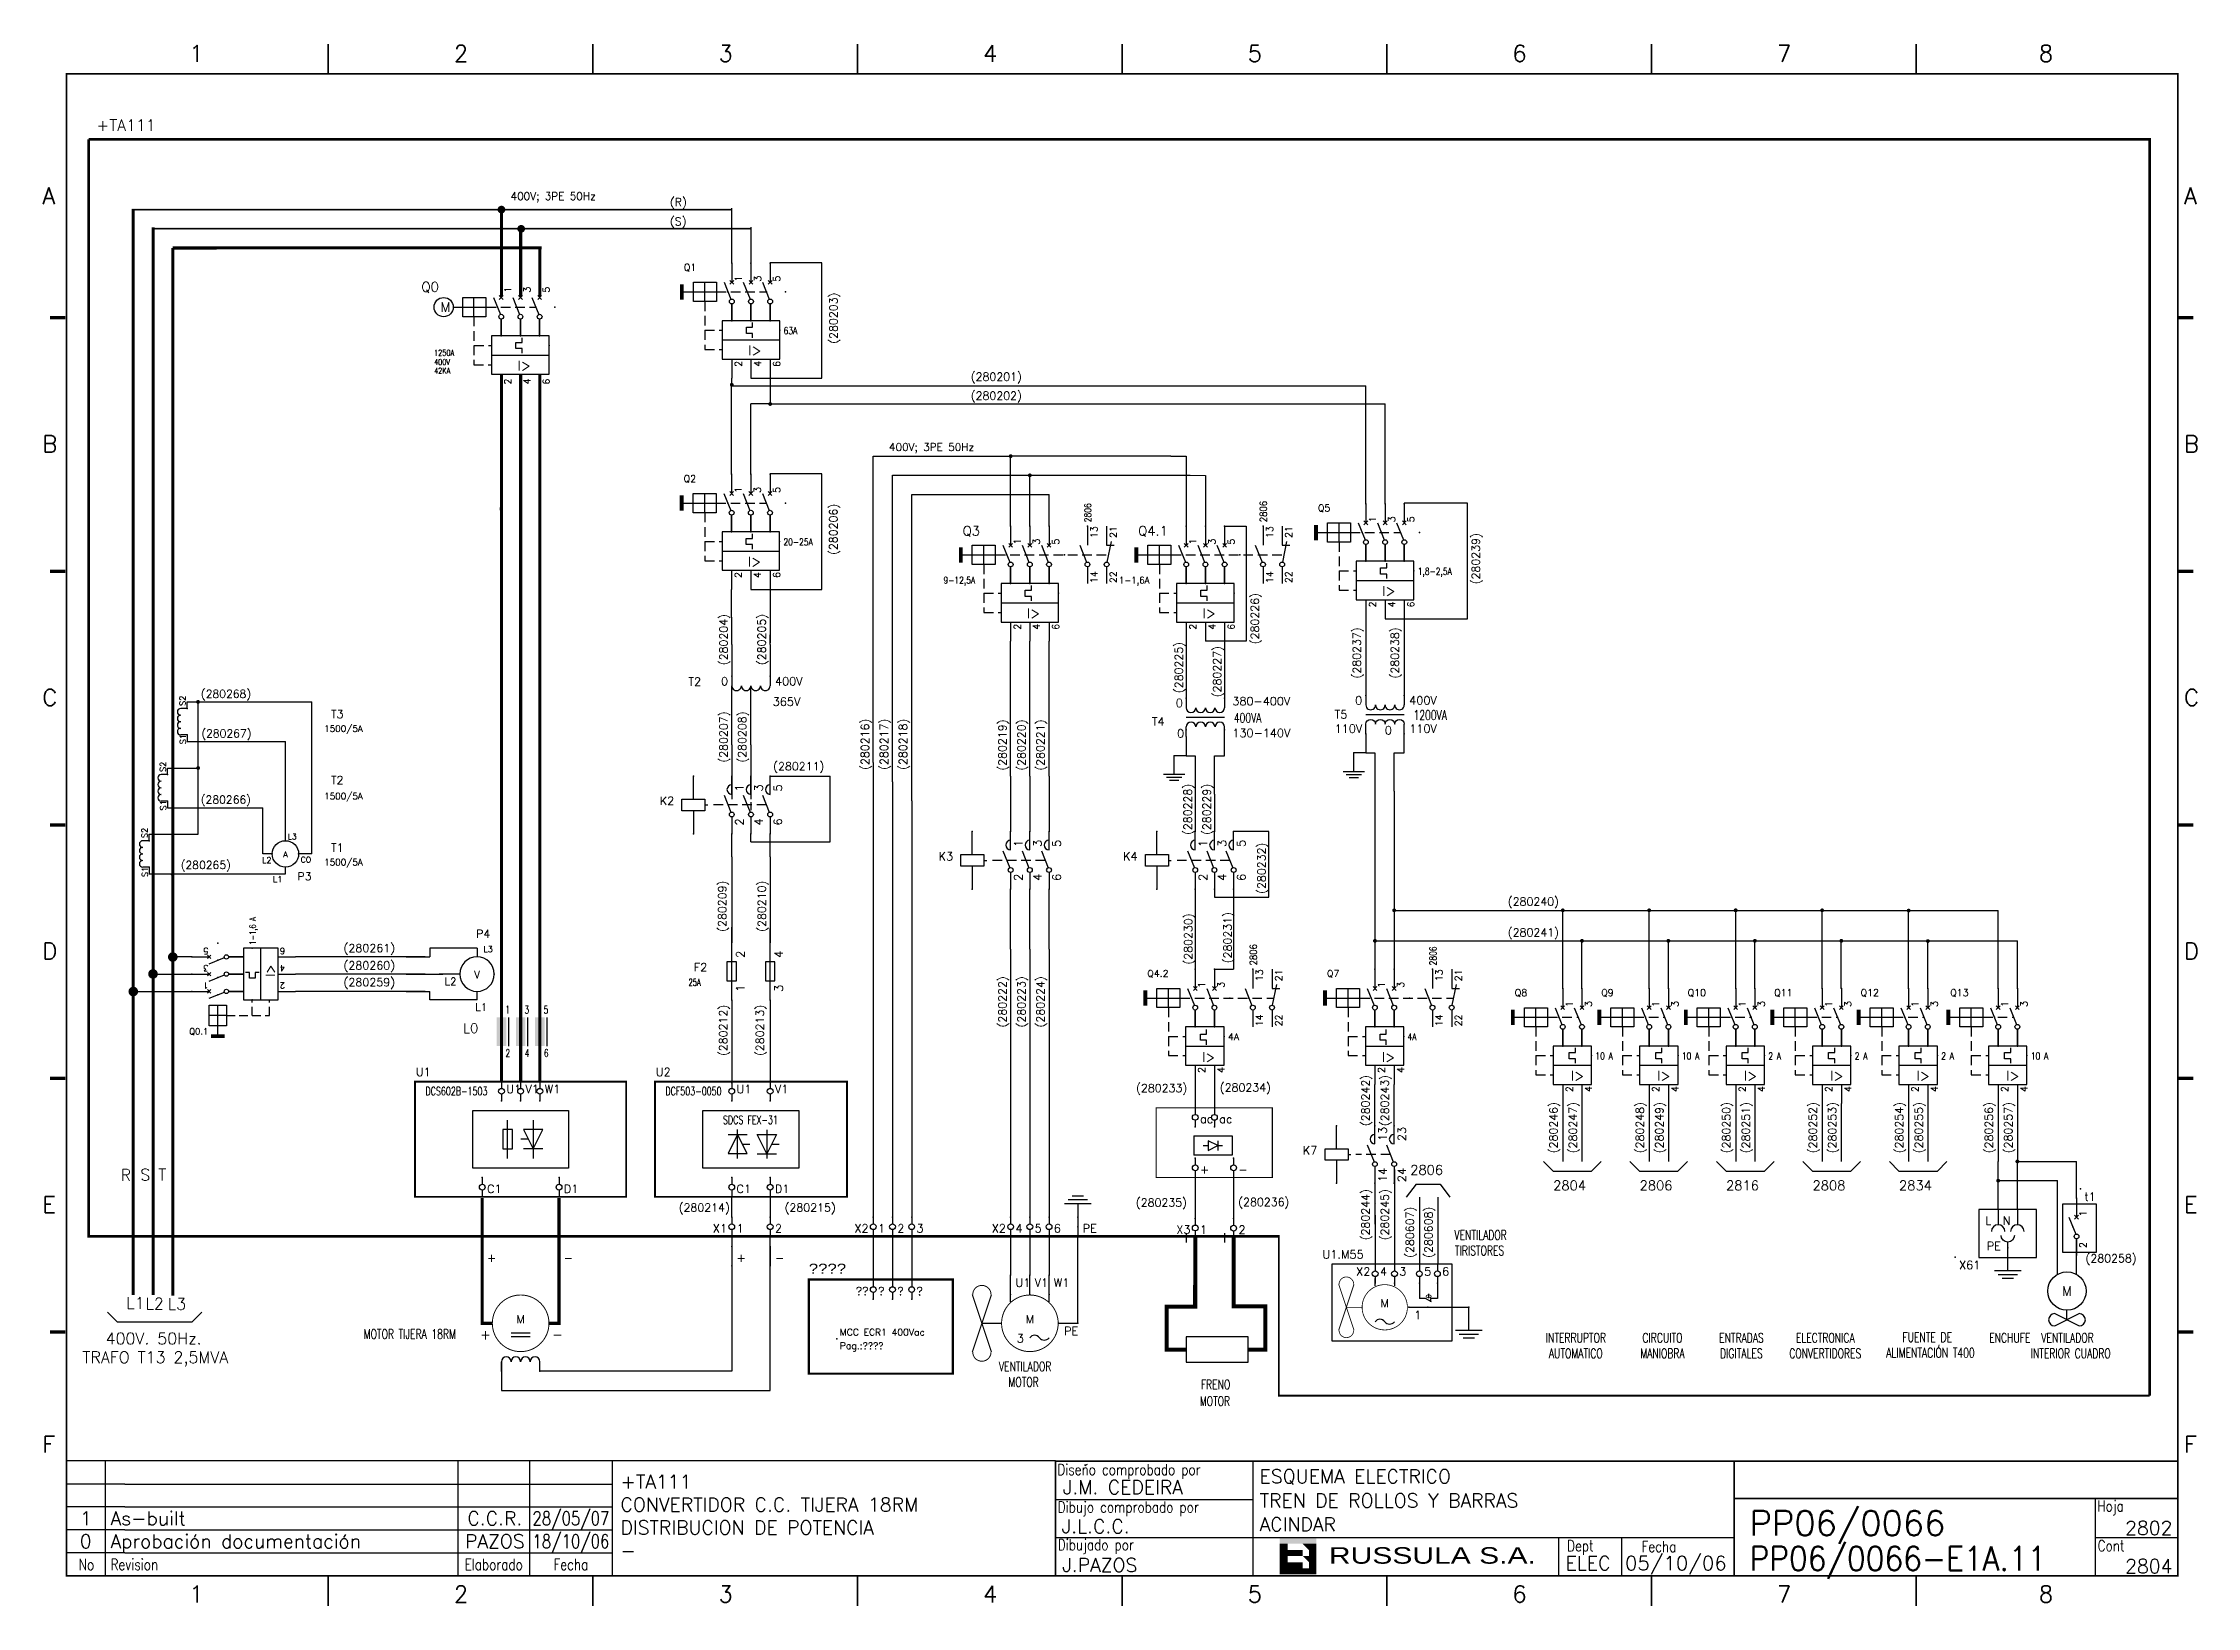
# Model space of a CAD drawing. Extents: x 11 to 573, y -9 to 399.
import ezdxf
from ezdxf.enums import TextEntityAlignment as Align

# ---------------------------------------------------------------- set-up
doc = ezdxf.new("R2010")
doc.units = 0
doc.header["$LTSCALE"] = 10
doc.header["$MEASUREMENT"] = 0
doc.linetypes.add('DASHDOT', pattern=[1, 0.5, -0.25, 0, -0.25])
doc.linetypes.add('HIDDEN', pattern=[0.375, 0.25, -0.125])
doc.layers.get('0').update_dxf_attribs({"linetype": 'CONTINUOUS'})
for name, color, linetype in [('$MKLNK', 7, 'HIDDEN'), ('1', 7, 'CONTINUOUS'), ('10', 5, 'CONTINUOUS'), ('102', 7, 'CONTINUOUS'), ('2', 7, 'CONTINUOUS'), ('25', 3, 'CONTINUOUS'), ('35', 2, 'CONTINUOUS'), ('4', 7, 'HIDDEN'), ('8', 1, 'CONTINUOUS'), ('9', 6, 'CONTINUOUS'), ('DIBUJO', 7, 'CONTINUOUS'), ('NODE', 7, 'CONTINUOUS')]:
    doc.layers.add(name, color=color, linetype=linetype)
doc.styles.add('ABBSTYLE', font='ROMANS.SHX', dxfattribs={"width": 0.8})
doc.styles.add('HELV', font='HELVBLD.SHX', dxfattribs={"width": 1.2})
doc.styles.add('HELVETICA', font='HELV.SHX')
doc.styles.add('LABEL', font='SIMPLEX', dxfattribs={"width": 0.8, "height": 4})
doc.styles.add('ROMANS', font='romans')
doc.styles.get("Standard").update_dxf_attribs({"font": 'simplex'})

msp = doc.modelspace()

# ---------------------------------------------------------------- texts
at = {"layer": '102'}
msp.add_text('I>', height=2.52, dxfattribs=at).set_placement((136.74, 313.31), align=Align.CENTER)
at = {"layer": '2', "color": 6}
for s, height, p in [('+TA111', 3, (25.32, 375.7)), ('(R)', 2.1, (174.72, 356.09)), ('(S)', 2.1, (174.72, 351.09)), ('(280201)', 2.1, (253.09, 310.62)), ('(280202)', 2.1, (253.09, 305.67)), ('T3', 2.095, (86.44, 222.71)), ('365V', 2.16, (201.49, 225.91)), ('1500/5A', 1.676, (84.65, 219.14)), ('(280211)', 2.1, (201.63, 209.11)), ('1500/5A', 1.676, (84.65, 201.55)), ('T2', 2.095, (86.44, 205.5)), ('1500/5A', 1.676, (84.65, 184.33)), ('T1', 2.095, (86.44, 187.9)), ('(280240)', 2.1, (393.02, 173.86)), ('(280261)', 2.117, (89.69, 161.73)), ('(280241)', 2.1, (393.02, 165.82)), ('(280260)', 2.117, (89.69, 157.22)), ('(280259)', 2.117, (89.69, 152.83)), ('U1', 2.16, (108.54, 129.44)), ('U2', 2.16, (171.04, 129.44)), ('(280233)', 2.1, (296.17, 125.26)), ('(280234)', 2.1, (317.98, 125.4)), ('R', 3.02, (31.63, 102.15)), ('S', 3.02, (36.73, 102.22)), ('T', 3.02, (41.43, 102.23)), ('(280214)', 2.1, (177, 94.11)), ('(280215)', 2.1, (204.6, 94.11)), ('(280235)', 2.1, (296.11, 95.43)), ('(280236)', 2.1, (322.78, 95.57)), ('U1.M55', 2.16, (344.73, 81.89)), ('(280258)', 2.1, (543.52, 80.9)), ('L1', 3.024, (33.09, 68.83)), ('L2', 3.024, (38.07, 68.64)), ('L3', 3.024, (43.88, 68.57)), ('400V. 50Hz.', 3.024, (27.7, 59.54)), ('TRAFO T13 2,5MVA', 3.024, (21.67, 54.66))]:
    msp.add_text(s, height=height, dxfattribs=at).set_placement(p)
at = {"layer": '2', "color": 7}
for s, height, p in [('400V; 3PE 50Hz', 2, (133.19, 357.71)), ('Q0', 2.547, (109.97, 333.8)), ('M', 2.55, (114.91, 328.55)), ('400V; 3PE 50Hz', 2, (231.77, 292.34))]:
    msp.add_text(s, height=height, dxfattribs=at).set_placement(p)
at = {"layer": '2', "color": 6}
for s, height, p in [('(280203)', 2.1, (218.38, 320.26)), ('(280206)', 2.1, (218.34, 265.22)), ('(280239)', 2.1, (385.71, 257.57)), ('(280226)', 2.1, (328.17, 241.96)), ('(280204)', 2.1, (189.73, 236.5)), ('(280205)', 2.1, (199.67, 236.53)), ('(280225)', 2.1, (308.33, 229.23)), ('(280237)', 2.1, (354.7, 233.04)), ('(280238)', 2.1, (364.64, 233.04)), ('(280227)', 2.1, (318.33, 228.15)), ('S2', 1.55, (48.53, 225.9)), ('(280207)', 2.1, (189.73, 211.11)), ('(280208)', 2.1, (194.59, 211.11)), ('(280216)', 2.1, (226.59, 209.22)), ('(280217)', 2.1, (231.54, 209.22)), ('(280218)', 2.1, (236.49, 209.22)), ('(280219)', 2.1, (262.38, 209.01)), ('(280220)', 2.1, (267.33, 209.01)), ('(280221)', 2.1, (272.28, 209.01)), ('S1', 1.55, (48.61, 215.88)), ('S2', 1.55, (43.42, 208.67)), ('(280228)', 2.1, (310.66, 192.25)), ('(280229)', 2.1, (315.61, 192.25)), ('S1', 1.55, (43.5, 198.65)), ('S2', 1.55, (38.64, 191.45)), ('(280232)', 2.1, (329.9, 176.93)), ('S1', 1.55, (38.72, 181.3)), ('(280209)', 2.1, (189.4, 167.04)), ('(280210)', 2.1, (199.71, 167.04)), ('(280230)', 2.1, (310.81, 158.49)), ('(280231)', 2.1, (321.06, 158.84)), ('(280222)', 2.1, (262.38, 142.12)), ('(280223)', 2.1, (267.33, 142.12)), ('(280224)', 2.1, (272.28, 142.12)), ('(280212)', 2.1, (189.65, 134.66)), ('(280213)', 2.1, (199.22, 134.66)), ('(280242)', 2.1, (356.98, 116.41)), ('(280243)', 2.1, (361.99, 116.41)), ('(280246)', 2.1, (405.93, 109.33)), ('(280247)', 2.1, (411.01, 109.33)), ('(280248)', 2.1, (428.46, 109.33)), ('(280249)', 2.1, (433.53, 109.33)), ('(280250)', 2.1, (450.98, 109.33)), ('(280251)', 2.1, (456.06, 109.33)), ('(280252)', 2.1, (473.51, 109.33)), ('(280253)', 2.1, (478.58, 109.33)), ('(280254)', 2.1, (496.03, 109.33)), ('(280255)', 2.1, (501.11, 109.33)), ('(280256)', 2.1, (519.37, 109.33)), ('(280257)', 2.1, (524.45, 109.33)), ('(280244)', 2.1, (356.98, 86.65)), ('(280245)', 2.1, (361.99, 86.65)), ('(280607)', 2.1, (368.54, 82.09)), ('(280608)', 2.1, (373.39, 82.09))]:
    msp.add_text(s, height=height, rotation=90, dxfattribs=at).set_placement(p)
at = {"layer": '2', "color": 7, "style": 'ROMANS', "width": 0.7}
for s, height, p in [('400V', 1.53, (113.27, 314.73)), ('1250A', 1.53, (113.27, 317.13)), ('42KA', 1.53, (113.27, 312.46)), ('1200VA', 2.5, (368.45, 222.25)), ('400VA', 2.5, (321.63, 221.54)), ('25A', 1.8, (179.58, 152.98)), ('1', 2, (131.83, 145.75)), ('3', 2, (136.83, 145.75)), ('5', 2, (141.83, 145.75)), ('2', 2, (131.89, 134.42)), ('4', 2, (136.89, 134.42)), ('6', 2, (141.89, 134.42)), ('VENTILADOR', 2.5, (379.09, 86.77)), ('TIRISTORES', 2.5, (379.23, 82.72)), ('VENTILADOR', 2.5, (260.42, 52.52)), ('MOTOR', 2.5, (262.92, 48.47)), ('MOTOR', 2.5, (312.78, 43.49)), ('FRENO', 2.5, (313.05, 47.82))]:
    msp.add_text(s, height=height, dxfattribs=at).set_placement(p)
at = {"layer": '2', "color": 1}
for s, height, p in [('L2', 1.551, (68.46, 184.95)), ('L1', 1.587, (71.28, 179.92)), ('L3', 1.551, (126.11, 161.73))]:
    msp.add_text(s, height=height, dxfattribs=at).set_placement(p)
at = {"layer": '2', "color": 7, "style": 'ROMANS'}
for s, p in [('L0', (120.83, 140.64)), ('2806', (367.58, 103.72)), ('2804', (404.82, 99.69)), ('2806', (427.34, 99.69)), ('2816', (449.87, 99.69)), ('2808', (472.39, 99.69)), ('2834', (494.92, 99.69)), ('+', (125.3, 60.82)), ('-', (144.07, 60.82))]:
    msp.add_text(s, height=2.5, dxfattribs=at).set_placement(p)
at = {"layer": '2', "color": 6, "style": 'ROMANS', "width": 0.7}
for s, p in [('DCS602B-1503', (111.04, 124.44)), ('DCF503-0050', (173.54, 124.44)), ('SDCS FEX-31', (188.54, 116.94))]:
    msp.add_text(s, height=2.16, dxfattribs=at).set_placement(p)
at = {"layer": '2', "style": 'HELV', "width": 1.2}
msp.add_text('????', height=2.613, dxfattribs=at).set_placement((210.88, 77.94))
at = {"layer": '2', "color": 7, "style": 'ROMANS'}
msp.add_text('M', height=2.5, dxfattribs=at).set_placement((538.68, 73.43), align=Align.MIDDLE)
at = {"layer": '2'}
for s, p in [('M', (360.95, 69.19)), ('3', (265.99, 60.02)), ('M', (268.49, 65.02))]:
    msp.add_text(s, height=2.15, dxfattribs=at).set_placement(p, align=Align.CENTER)
at = {"layer": '2', "color": 7, "style": 'ROMANS', "width": 0.7}
for s, p in [('MOTOR TIJERA 18RM', (106.95, 60.97)), ('INTERRUPTOR', (410.73, 59.99)), ('CIRCUITO', (433.3, 59.99)), ('ENTRADAS', (453.87, 59.99)), ('ELECTRONICA', (475.72, 59.99)), ('FUENTE DE', (502.28, 60.14)), ('ENCHUFE', (523.8, 59.99)), ('VENTILADOR', (538.81, 59.99)), ('AUTOMATICO', (410.72, 55.94)), ('MANIOBRA', (433.29, 55.94)), ('DIGITALES', (453.86, 55.94)), ('CONVERTIDORES', (475.71, 55.94)), ('ALIMENTACIÓN T400', (503.12, 56.1)), ('INTERIOR CUADRO', (539.65, 55.94))]:
    msp.add_text(s, height=2.5, dxfattribs=at).set_placement(p, align=Align.CENTER)
at = {"layer": '25', "style": 'ABBSTYLE', "width": 0.8}
msp.add_text('0', height=1.34, rotation=270, dxfattribs=at).set_placement((371.72, 72.55))
at = {"layer": '8', "text_generation_flag": 4}
msp.add_attdef('0', text='a', height=2.15, dxfattribs=at).set_placement((362.82, 220.62), align=Align.RIGHT)
at = {"layer": 'DIBUJO', "color": 1, "style": 'ROMANS'}
for s, p in [('1', (133.38, 333.57)), ('3', (138.38, 333.57)), ('5', (143.38, 333.57)), ('2', (133.38, 309.64)), ('4', (138.38, 309.64)), ('6', (143.38, 309.64)), ('1', (543.78, 92.84)), ('2', (543.78, 84.62))]:
    msp.add_text(s, height=1.8, rotation=90, dxfattribs=at).set_placement(p)
at = {"layer": 'DIBUJO', "color": 6, "style": 'ROMANS'}
for tag, p in [('(280268)', (52.54, 228.01)), ('(280267)', (52.64, 217.68)), ('(280266)', (52.51, 200.45)), ('(280265)', (47.27, 183.42)), ('P3', (77.71, 180.45)), ('P4', (124.26, 165.49))]:
    msp.add_attdef(tag, p, '', height=2.06, dxfattribs=at)

# ---------------------------------------------------------------- blocks, each defined once
blk = doc.blocks.new('NOD', base_point=(237.5, 170))
at = {"layer": 'NODE'}
blk.add_point((237.5, 170), dxfattribs=at)
blk = doc.blocks.new('$071501S')
at = {"layer": '2'}
for p, q in [((0, -6), (0, 0)), ((-3, -6), (3, -6)), ((-3, -9), (-3, -6)), ((3, -9), (-3, -9)), ((0, -9), (0, -15)), ((3, -6), (3, -9))]:
    blk.add_line(p, q, dxfattribs=at)
at = {"layer": '2', "rotation": 90}
for p in [(0, 0), (0, -15)]:
    blk.add_blockref('NOD', p, dxfattribs=at)
at = {"layer": '8'}
for tag, p in [('1A', (1, -3.325)), ('2A', (1, -13.325))]:
    blk.add_attdef(tag, p, '', height=2.15, dxfattribs=at)
at = {"layer": '9'}
blk.add_attdef('ID', text='', height=2.15, dxfattribs=at).set_placement((-5, -7.5), align=Align.RIGHT)
blk = doc.blocks.new('$71302MS')
at = {"layer": '$MKLNK'}
blk.add_line((9, -7.5), (-5, -7.5), dxfattribs=at)
for p, q in [((0, -4.75), (0, 0)), ((5, -4.75), (5, 0)), ((10, -4.75), (10, 0)), ((0, -10.62), (0, -15)), ((5, -10.62), (5, -15)), ((10, -10.62), (10, -15))]:
    blk.add_line(p, q)
at = {"layer": '102'}
for p, q in [((-2, -5), (-0.23, -9.42)), ((3, -5), (4.77, -9.42)), ((8, -5), (9.77, -9.42))]:
    blk.add_line(p, q, dxfattribs=at)
for centre in [(0, -10), (5, -10), (10, -10)]:
    blk.add_circle(centre, 0.625, dxfattribs=at)
for centre in [(0, -3.5), (5, -3.5), (10, -3.5)]:
    blk.add_arc(centre, 1.25, 90, 270, dxfattribs=at)
at = {"layer": '2'}
for p in [(0, 0), (5, 0), (10, 0), (0, -15), (5, -15), (10, -15)]:
    blk.add_blockref('NOD', p, dxfattribs=at)
at = {"layer": '8', "flags": 8}
for tag, p in [('1A', (3.07, -4)), ('3A', (8.07, -4)), ('5A', (13.07, -4))]:
    blk.add_attdef(tag, p, '', height=2.15, rotation=90, dxfattribs=at)
for tag, p in [('2A', (3.07, -11)), ('4A', (8.07, -11)), ('6A', (13.07, -11))]:
    blk.add_attdef(tag, text='', height=2.15, rotation=90, dxfattribs=at).set_placement(p, align=Align.RIGHT)
at = {"layer": '9'}
blk.add_attdef('ID', text='', height=2.15, rotation=90, dxfattribs=at).set_placement((-7.25, -7.5), align=Align.CENTER)
blk = doc.blocks.new('ACAD1F02')
at = {"layer": '2'}
for p, q in [((360, 150), (365, 150)), ((360, 149.03), (365, 149.03))]:
    blk.add_line(p, q, dxfattribs=at)
blk.add_lwpolyline([(355.12, 152.5, 0.25, 0.25, 1), (369.88, 152.5, 0.25, 0.25, 1)], format="xyseb", close=True, dxfattribs=at)
blk.add_text('M', height=2.15, dxfattribs=at).set_placement((362.5, 152.5), align=Align.CENTER)
blk = doc.blocks.new('$060303')
at = {"layer": '2'}
for p, q in [((0, 0), (2.5, 0)), ((0, -10), (2.5, -10))]:
    blk.add_line(p, q, dxfattribs=at)
for centre in [(2.5, -1.25), (2.5, -3.75), (2.5, -6.25), (2.5, -8.75)]:
    blk.add_arc(centre, 1.25, 270, 90, dxfattribs=at)
for p in [(0, 0), (0, -10)]:
    blk.add_blockref('NOD', p, dxfattribs=at)
at = {"layer": '8'}
for tag, p in [('1A', (1.5, -3.325)), ('2A', (1.5, -13.325))]:
    blk.add_attdef(tag, text='', height=2.15, dxfattribs=at).set_placement(p, align=Align.RIGHT)
at = {"layer": '9'}
blk.add_attdef('ID', text='', height=2.15, dxfattribs=at).set_placement((0, 1.175), align=Align.CENTER)
blk = doc.blocks.new('$$PLD12C')
for p, q in [((0, 2.5), (0, 0.75)), ((0, -0.75), (0, -2.5))]:
    blk.add_line(p, q)
at = {"layer": '2'}
blk.add_circle((0, 0), 0.75, dxfattribs=at)
for p in [(0, 2.5), (0, -2.5)]:
    blk.add_blockref('NOD', p, dxfattribs=at)
at = {"layer": '8'}
blk.add_attdef('*A', (1.25, -1.5), '', height=2.15, dxfattribs=at)
at = {"layer": '9'}
blk.add_attdef('ID', text='', height=2.15, dxfattribs=at).set_placement((-1.25, -1.5), align=Align.RIGHT)
blk = doc.blocks.new('$$PLD12')
blk.add_line((0, 2.5), (0, -2.5))
at = {"layer": '2'}
for p in [(0, 2.5), (0, -2.5)]:
    blk.add_blockref('NOD', p, dxfattribs=at)
at = {"layer": '8'}
blk.add_attdef('*A', (1.25, -1.5), '', height=2.15, dxfattribs=at)
at = {"layer": '9'}
blk.add_attdef('ID', text='', height=2.15, dxfattribs=at).set_placement((-1.25, -1.5), align=Align.RIGHT)
blk = doc.blocks.new('$$PLU21C')
for p, q in [((0, 2.5), (0, 0.75)), ((0, -0.75), (0, -2.5))]:
    blk.add_line(p, q)
at = {"layer": '2'}
blk.add_circle((0, 0), 0.75, dxfattribs=at)
for p in [(0, 2.5), (0, -2.5)]:
    blk.add_blockref('NOD', p, dxfattribs=at)
at = {"layer": '8'}
blk.add_attdef('*A', (1.25, -0.5), '', height=2.15, dxfattribs=at)
at = {"layer": '9'}
blk.add_attdef('ID', text='', height=2.15, dxfattribs=at).set_placement((-1.25, -0.5), align=Align.RIGHT)
blk = doc.blocks.new('$$PLU21')
blk.add_line((0, -2.5), (0, 2.5))
at = {"layer": '2'}
for p in [(0, 2.5), (0, -2.5)]:
    blk.add_blockref('NOD', p, dxfattribs=at)
at = {"layer": '8'}
blk.add_attdef('*A', (1.25, -0.5), '', height=2.15, dxfattribs=at)
at = {"layer": '9'}
blk.add_attdef('ID', text='', height=2.15, dxfattribs=at).set_placement((-1.25, -0.5), align=Align.RIGHT)
blk = doc.blocks.new('$072101S')
at = {"layer": '2'}
for p, q in [((0, 0), (0, 15)), ((1.25, 10), (-1.25, 10)), ((-1.25, 10), (-1.25, 5)), ((1.25, 5), (1.25, 10)), ((-1.25, 5), (1.25, 5))]:
    blk.add_line(p, q, dxfattribs=at)
for p in [(0, 15), (0, 0)]:
    blk.add_blockref('NOD', p, dxfattribs=at)
at = {"layer": '8'}
blk.add_attdef('2A', (3.325, 11), '', height=2.15, rotation=90, dxfattribs=at)
blk.add_attdef('ID', text='', height=2.15, rotation=90, dxfattribs=at).set_placement((-2.25, 7.5), align=Align.CENTER)
blk.add_attdef('1A', text='', height=2.15, rotation=90, dxfattribs=at).set_placement((3.325, 4), align=Align.RIGHT)
blk = doc.blocks.new('$021501')
at = {"layer": '2'}
for p, q in [((0, -6), (0, 0)), ((-3.5, -6), (3.5, -6)), ((-2.5, -7), (2.5, -7)), ((-1.5, -8), (1.5, -8))]:
    blk.add_line(p, q, dxfattribs=at)
blk.add_blockref('NOD', (0, 0), dxfattribs=at)
blk = doc.blocks.new('KK')
for p, q in [((170.54, 197.03), (170.54, 201.39)), ((175.54, 197.03), (175.54, 201.39)), ((180.54, 197.03), (180.54, 201.41)), ((170.54, 187.03), (170.54, 182.03)), ((175.54, 187.03), (175.54, 182.03)), ((180.54, 187.03), (180.54, 182.03))]:
    blk.add_line(p, q)
for p in [(168.04, 194.53), (183.04, 194.53)]:
    blk.add_point(p)
at = {"layer": '102'}
for p, q in [((170.54, 212.03), (170.54, 207.03)), ((175.54, 212.03), (175.54, 207.03)), ((180.54, 212.03), (180.54, 207.03)), ((168.54, 207.03), (170.31, 202.61)), ((173.54, 207.03), (175.31, 202.61)), ((178.54, 207.03), (180.31, 202.61)), ((183.04, 197.03), (168.04, 197.03)), ((168.04, 197.03), (168.04, 192.03)), ((170.54, 201.4), (170.54, 197.03)), ((175.54, 201.4), (175.54, 197.03)), ((175.96, 195.31), (175.96, 196.53)), ((180.54, 201.4), (180.54, 197.03)), ((183.04, 192.03), (183.04, 197.03)), ((168.04, 192.03), (183.04, 192.03)), ((168.04, 192.03), (168.04, 187.03)), ((174.36, 195.31), (175.96, 195.31)), ((174.36, 193.71), (174.36, 195.31)), ((175.96, 193.71), (174.36, 193.71)), ((175.96, 192.53), (175.96, 193.71)), ((183.04, 187.03), (183.04, 192.03)), ((168.04, 187.03), (183.04, 187.03))]:
    blk.add_line(p, q, dxfattribs=at)
for centre in [(170.54, 202.03), (175.54, 202.03), (180.54, 202.03)]:
    blk.add_circle(centre, 0.625, dxfattribs=at)
for p in [(169.54, 204.53), (174.54, 204.53), (179.54, 204.53), (184.54, 204.53)]:
    blk.add_point(p, dxfattribs=at)
at = {"layer": '2', "linetype": 'HIDDEN'}
for p, q in [((163.54, 202.03), (163.54, 189.53)), ((163.54, 194.53), (168.04, 194.53)), ((163.54, 189.53), (168.04, 189.53))]:
    blk.add_line(p, q, dxfattribs=at)
at = {"layer": '2'}
blk.add_trace([(158.04, 206.53), (157.04, 206.53), (158.04, 202.53), (157.04, 202.53)], dxfattribs=at)
at = {"layer": 'DIBUJO'}
for p, q in [((158.04, 204.53), (166.54, 204.53)), ((160.54, 202.03), (160.54, 207.03)), ((160.54, 207.03), (166.54, 207.03)), ((166.54, 202.03), (160.54, 202.03)), ((163.54, 202.03), (163.54, 207.03)), ((166.54, 207.03), (166.54, 202.03)), ((171.04, 207.53), (170.04, 206.53)), ((170.04, 207.53), (171.04, 206.53)), ((175.04, 207.53), (176.04, 206.53)), ((176.04, 207.53), (175.04, 206.53)), ((180.04, 207.53), (181.04, 206.53)), ((181.04, 207.53), (180.04, 206.53))]:
    blk.add_line(p, q, dxfattribs=at)
at = {"layer": '2'}
for p in [(170.54, 212.03), (175.54, 212.03), (180.54, 212.03), (170.54, 197.03), (175.54, 197.03), (180.54, 197.03)]:
    blk.add_blockref('NOD', p, dxfattribs=at)
at = {"layer": '102'}
blk.add_text('I>', height=2.52, dxfattribs=at).set_placement((176.51, 188.04), align=Align.CENTER)
at = {"layer": 'DIBUJO', "color": 1, "style": 'ROMANS'}
for s, p in [('1', (173.15, 207.2)), ('3', (178.15, 207.2)), ('5', (183.15, 207.2)), ('2', (173.15, 185.01)), ('4', (178.15, 185.01)), ('6', (183.15, 185.01))]:
    blk.add_text(s, height=1.8, rotation=90, dxfattribs=at).set_placement(p)
at = {"layer": 'DIBUJO', "color": 6, "style": 'ROMANS'}
blk.add_attdef('REFERENCIA', (158.04, 210.03), '', height=1.8, dxfattribs=at)
at = {"layer": 'DIBUJO', "color": 6, "style": 'ROMANS', "width": 0.8}
blk.add_attdef('REGULACION', (184.04, 193.53), '', height=1.8, dxfattribs=at)
blk = doc.blocks.new('IATR1A1C')
for p, q in [((0, -7.5), (0, -3.14)), ((5, -7.5), (5, -3.14)), ((10, -7.5), (10, -3.12)), ((0, -17.5), (0, -22.5)), ((5, -17.5), (5, -22.5)), ((10, -17.5), (10, -22.5))]:
    blk.add_line(p, q)
for p in [(-2.5, -10), (12.5, -10)]:
    blk.add_point(p)
at = {"layer": '102'}
for p, q in [((0, 7.5), (0, 2.5)), ((5, 7.5), (5, 2.5)), ((10, 7.5), (10, 2.5)), ((20, 7.5), (20, 2.5)), ((25, 7.5), (25, 2.5)), ((-2, 2.5), (-0.23, -1.92)), ((3, 2.5), (4.77, -1.92)), ((8, 2.5), (9.77, -1.92)), ((18, 2.5), (19.77, -1.92)), ((25, 2.5), (27, 2.5)), ((25.13, -1.89), (26.25, 3.5)), ((0, -3.12), (0, -7.5)), ((5, -3.12), (5, -7.5)), ((10, -3.12), (10, -7.5)), ((20, -3.12), (20, -7.5)), ((25, -3.12), (25, -7.5)), ((12.5, -7.5), (-2.5, -7.5)), ((-2.5, -7.5), (-2.5, -12.5)), ((3.82, -9.22), (5.42, -9.22)), ((3.82, -10.82), (3.82, -9.22)), ((5.42, -10.82), (3.82, -10.82)), ((5.42, -9.22), (5.42, -8)), ((5.42, -12), (5.42, -10.82)), ((12.5, -12.5), (12.5, -7.5)), ((-2.5, -12.5), (12.5, -12.5)), ((-2.5, -12.5), (-2.5, -17.5)), ((12.5, -17.5), (12.5, -12.5)), ((-2.5, -17.5), (12.5, -17.5))]:
    blk.add_line(p, q, dxfattribs=at)
for centre in [(0, -2.5), (5, -2.5), (10, -2.5), (20, -2.5), (25, -2.5)]:
    blk.add_circle(centre, 0.625, dxfattribs=at)
for p in [(-1, 0), (4, 0), (9, 0), (14, 0), (19, 0)]:
    blk.add_point(p, dxfattribs=at)
at = {"layer": '2', "linetype": 'HIDDEN'}
for p, q in [((-3.86, 0), (25.46, 0)), ((-7, -2.5), (-7, -15)), ((-7, -10), (-2.5, -10)), ((-7, -15), (-2.5, -15))]:
    blk.add_line(p, q, dxfattribs=at)
at = {"layer": '2'}
blk.add_trace([(-12.5, 2), (-13.5, 2), (-12.5, -2), (-13.5, -2)], dxfattribs=at)
at = {"layer": 'DIBUJO'}
for p, q in [((-12.5, 0), (-4, 0)), ((-10, -2.5), (-10, 2.5)), ((-10, 2.5), (-4, 2.5)), ((-7, -2.5), (-7, 2.5)), ((-4, 2.5), (-4, -2.5)), ((0.5, 3), (-0.5, 2)), ((-0.5, 3), (0.5, 2)), ((4.5, 3), (5.5, 2)), ((5.5, 3), (4.5, 2)), ((9.5, 3), (10.5, 2)), ((10.5, 3), (9.5, 2)), ((-4, -2.5), (-10, -2.5))]:
    blk.add_line(p, q, dxfattribs=at)
at = {"layer": '2'}
for p in [(0, 7.5), (5, 7.5), (10, 7.5), (20, 7.5), (0, -7.5), (5, -7.5), (10, -7.5)]:
    blk.add_blockref('NOD', p, dxfattribs=at)
at = {"layer": '102'}
blk.add_text('I>', height=2.52, dxfattribs=at).set_placement((5.97, -16.49), align=Align.CENTER)
at = {"layer": 'DIBUJO', "color": 1, "style": 'ROMANS'}
for s, p in [('13', (22.61, 4.39)), ('21', (27.61, 4.39)), ('1', (2.61, 2.68)), ('3', (7.61, 2.68)), ('5', (12.61, 2.68)), ('14', (22.61, -7.37)), ('22', (27.61, -7.37)), ('2', (2.61, -19.52)), ('4', (7.61, -19.52)), ('6', (12.61, -19.52))]:
    blk.add_text(s, height=1.8, rotation=90, dxfattribs=at).set_placement(p)
at = {"layer": 'DIBUJO', "color": 6, "style": 'ROMANS', "width": 0.8}
for p in [(21, 8.5), (26, 8.5)]:
    blk.add_attdef('PAGCAUXABIERTO1', p, '', height=1.8, rotation=90, dxfattribs=at)
at = {"layer": 'DIBUJO', "color": 6, "style": 'ROMANS'}
blk.add_attdef('REFERENCIA', (-12.5, 5.5), '', height=1.8, dxfattribs=at)
at = {"layer": 'DIBUJO', "color": 6, "style": 'ROMANS', "width": 0.8}
blk.add_attdef('REGULACION', (13.5, -11), '', height=1.8, dxfattribs=at)
blk = doc.blocks.new('T2')
for p, q in [((152.83, 172.88), (152.83, 177.24)), ((157.83, 172.88), (157.83, 177.24)), ((152.83, 162.88), (152.83, 157.88)), ((157.83, 162.88), (157.83, 157.88))]:
    blk.add_line(p, q)
for p in [(150.33, 170.38), (160.33, 170.38)]:
    blk.add_point(p)
at = {"layer": '102'}
for p, q in [((152.83, 187.88), (152.83, 182.88)), ((157.83, 187.88), (157.83, 182.88)), ((167.83, 187.88), (167.83, 182.88)), ((172.83, 187.88), (172.83, 182.88)), ((150.83, 182.88), (152.6, 178.46)), ((155.83, 182.88), (157.6, 178.46)), ((165.83, 182.88), (167.6, 178.46)), ((172.83, 182.88), (174.83, 182.88)), ((172.96, 178.49), (174.08, 183.88)), ((152.83, 177.25), (152.83, 172.88)), ((157.83, 177.25), (157.83, 172.88)), ((167.83, 177.25), (167.83, 172.88)), ((172.83, 177.25), (172.83, 172.88)), ((160.33, 172.88), (150.33, 172.88)), ((150.33, 172.88), (150.33, 167.88)), ((154.18, 170.99), (155.78, 170.99)), ((154.18, 169.39), (154.18, 170.99)), ((155.78, 169.39), (154.18, 169.39)), ((155.78, 170.99), (155.78, 172.21)), ((155.78, 168.21), (155.78, 169.39)), ((160.33, 167.88), (160.33, 172.88)), ((150.33, 167.88), (160.33, 167.88)), ((150.33, 167.88), (150.33, 162.88)), ((150.33, 162.88), (160.33, 162.88)), ((160.33, 162.88), (160.33, 167.88))]:
    blk.add_line(p, q, dxfattribs=at)
for centre in [(152.83, 177.88), (157.83, 177.88), (167.83, 177.88), (172.83, 177.88)]:
    blk.add_circle(centre, 0.625, dxfattribs=at)
for p in [(151.83, 180.38), (156.83, 180.38), (161.83, 180.38), (161.83, 180.38), (166.83, 180.38)]:
    blk.add_point(p, dxfattribs=at)
at = {"layer": '2', "linetype": 'HIDDEN'}
for p, q in [((148.96, 180.38), (173.29, 180.38)), ((145.83, 177.88), (145.83, 165.38)), ((145.83, 170.38), (150.33, 170.38)), ((145.83, 165.38), (150.33, 165.38))]:
    blk.add_line(p, q, dxfattribs=at)
at = {"layer": '2'}
blk.add_trace([(140.33, 182.38), (139.33, 182.38), (140.33, 178.38), (139.33, 178.38)], dxfattribs=at)
at = {"layer": 'DIBUJO'}
for p, q in [((140.33, 180.38), (148.83, 180.38)), ((142.83, 177.88), (142.83, 182.88)), ((142.83, 182.88), (148.83, 182.88)), ((145.83, 177.88), (145.83, 182.88)), ((148.83, 182.88), (148.83, 177.88)), ((153.33, 183.38), (152.33, 182.38)), ((152.33, 183.38), (153.33, 182.38)), ((157.33, 183.38), (158.33, 182.38)), ((158.33, 183.38), (157.33, 182.38)), ((148.83, 177.88), (142.83, 177.88))]:
    blk.add_line(p, q, dxfattribs=at)
at = {"layer": '2'}
for p in [(152.83, 187.88), (157.83, 187.88), (167.83, 187.88), (152.83, 172.88), (157.83, 172.88)]:
    blk.add_blockref('NOD', p, dxfattribs=at)
at = {"layer": '102'}
blk.add_text('I>', height=2.52, dxfattribs=at).set_placement((156.33, 163.72), align=Align.CENTER)
at = {"layer": 'DIBUJO', "color": 1, "style": 'ROMANS'}
for s, p in [('13', (170.43, 184.76)), ('21', (175.43, 184.76)), ('1', (155.43, 183.05)), ('3', (160.43, 183.05)), ('14', (170.43, 173)), ('22', (175.43, 173)), ('2', (155.43, 160.86)), ('4', (160.43, 160.86))]:
    blk.add_text(s, height=1.8, rotation=90, dxfattribs=at).set_placement(p)
at = {"layer": 'DIBUJO', "color": 6, "style": 'ROMANS', "width": 0.8}
for p in [(168.83, 188.88), (173.83, 188.88)]:
    blk.add_attdef('PAGCAUXABIERTO1', p, '', height=1.8, rotation=90, dxfattribs=at)
at = {"layer": 'DIBUJO', "color": 6, "style": 'ROMANS'}
blk.add_attdef('REFERENCIA', (140.33, 185.88), '', height=1.8, dxfattribs=at)
at = {"layer": 'DIBUJO', "color": 6, "style": 'ROMANS', "width": 0.8}
blk.add_attdef('REGULACION', (161.33, 169.38), '', height=1.8, dxfattribs=at)
blk = doc.blocks.new('CC')
at = {"layer": '$MKLNK'}
blk.add_line((142.44, 173.8), (133.44, 173.8), dxfattribs=at)
for p, q in [((138.44, 176.55), (138.44, 181.3)), ((143.44, 176.55), (143.44, 181.3)), ((138.44, 170.67), (138.44, 166.3)), ((143.44, 170.67), (143.44, 166.3))]:
    blk.add_line(p, q)
at = {"layer": '102'}
for p, q in [((136.44, 176.3), (138.21, 171.88)), ((141.44, 176.3), (143.21, 171.88))]:
    blk.add_line(p, q, dxfattribs=at)
for centre in [(138.44, 171.3), (143.44, 171.3)]:
    blk.add_circle(centre, 0.625, dxfattribs=at)
for centre in [(138.44, 177.8), (143.44, 177.8)]:
    blk.add_arc(centre, 1.25, 90, 270, dxfattribs=at)
at = {"layer": '2'}
for p in [(138.44, 181.3), (143.44, 181.3), (138.44, 166.3), (143.44, 166.3)]:
    blk.add_blockref('NOD', p, dxfattribs=at)
at = {"layer": '8', "flags": 8}
for tag, p in [('1A', (141.52, 177.3)), ('3A', (146.52, 177.3))]:
    blk.add_attdef(tag, p, '', height=2.15, rotation=90, dxfattribs=at)
for tag, p in [('2A', (141.52, 170.3)), ('4A', (146.52, 170.3))]:
    blk.add_attdef(tag, text='', height=2.15, rotation=90, dxfattribs=at).set_placement(p, align=Align.RIGHT)
at = {"layer": '9'}
blk.add_attdef('ID', text='', height=2.15, rotation=90, dxfattribs=at).set_placement((131.19, 173.8), align=Align.CENTER)
blk = doc.blocks.new('T1')
for p, q in [((156.28, 167.9), (156.28, 172.26)), ((161.28, 167.9), (161.28, 172.26)), ((156.28, 157.9), (156.28, 152.9)), ((161.28, 157.9), (161.28, 152.9))]:
    blk.add_line(p, q)
for p in [(153.78, 165.4), (163.78, 165.4)]:
    blk.add_point(p)
at = {"layer": '102'}
for p, q in [((156.28, 182.9), (156.28, 177.9)), ((161.28, 182.9), (161.28, 177.9)), ((154.28, 177.9), (156.04, 173.48)), ((159.28, 177.9), (161.04, 173.48)), ((156.28, 172.28), (156.28, 167.9)), ((161.28, 172.28), (161.28, 167.9)), ((163.78, 167.9), (153.78, 167.9)), ((153.78, 167.9), (153.78, 162.9)), ((153.78, 162.9), (163.78, 162.9)), ((153.78, 162.9), (153.78, 157.9)), ((157.96, 166.18), (159.56, 166.18)), ((157.96, 164.58), (157.96, 166.18)), ((159.56, 164.58), (157.96, 164.58)), ((159.56, 166.18), (159.56, 167.4)), ((159.56, 163.4), (159.56, 164.58)), ((163.78, 162.9), (163.78, 167.9)), ((163.78, 157.9), (163.78, 162.9)), ((153.78, 157.9), (163.78, 157.9))]:
    blk.add_line(p, q, dxfattribs=at)
for centre in [(156.28, 172.9), (161.28, 172.9)]:
    blk.add_circle(centre, 0.625, dxfattribs=at)
for p in [(155.28, 175.4), (160.28, 175.4)]:
    blk.add_point(p, dxfattribs=at)
at = {"layer": '2', "linetype": 'HIDDEN'}
for p, q in [((152.41, 175.4), (160.28, 175.4)), ((149.28, 172.9), (149.28, 160.4)), ((149.28, 165.4), (153.78, 165.4)), ((149.28, 160.4), (153.78, 160.4))]:
    blk.add_line(p, q, dxfattribs=at)
at = {"layer": '2'}
blk.add_trace([(143.78, 177.4), (142.78, 177.4), (143.78, 173.4), (142.78, 173.4)], dxfattribs=at)
at = {"layer": 'DIBUJO'}
for p, q in [((143.78, 175.4), (152.28, 175.4)), ((146.28, 172.9), (146.28, 177.9)), ((146.28, 177.9), (152.28, 177.9)), ((149.28, 172.9), (149.28, 177.9)), ((152.28, 177.9), (152.28, 172.9)), ((156.78, 178.4), (155.78, 177.4)), ((155.78, 178.4), (156.78, 177.4)), ((160.78, 178.4), (161.78, 177.4)), ((161.78, 178.4), (160.78, 177.4)), ((152.28, 172.9), (146.28, 172.9))]:
    blk.add_line(p, q, dxfattribs=at)
at = {"layer": '2'}
for p in [(156.28, 182.9), (161.28, 182.9), (156.28, 167.9), (161.28, 167.9)]:
    blk.add_blockref('NOD', p, dxfattribs=at)
at = {"layer": '102'}
blk.add_text('I>', height=2.52, dxfattribs=at).set_placement((160.11, 158.91), align=Align.CENTER)
at = {"layer": 'DIBUJO', "color": 1, "style": 'ROMANS'}
for s, p in [('1', (158.88, 178.08)), ('3', (163.88, 178.08)), ('2', (158.88, 155.89)), ('4', (163.88, 155.89))]:
    blk.add_text(s, height=1.8, rotation=90, dxfattribs=at).set_placement(p)
at = {"layer": 'DIBUJO', "color": 6, "style": 'ROMANS'}
blk.add_attdef('REFERENCIA', (143.78, 180.9), '', height=1.8, dxfattribs=at)
at = {"layer": 'DIBUJO', "color": 6, "style": 'ROMANS', "width": 0.8}
blk.add_attdef('REGULACION', (164.78, 164.4), '', height=1.8, dxfattribs=at)
blk = doc.blocks.new('$PP313')
at = {"layer": '2'}
blk.add_blockref('NOD', (0, 0), dxfattribs=at)
at = {"layer": '8'}
blk.add_attdef('1A', (1, -3.325), '', height=2.15, dxfattribs=at)
at = {"layer": '9'}
blk.add_attdef('ID', (1, 1), '', height=2.15, dxfattribs=at)
blk = doc.blocks.new('$030301')
at = {"layer": '2'}
blk.add_line((0, 0), (4, 0), dxfattribs=at)
blk.add_arc((5.75, 0), 1.75, 90, 270, dxfattribs=at)
at = {"layer": '9'}
blk.add_blockref('NOD', (0, 0), dxfattribs=at)
at = {"layer": '8'}
blk.add_attdef('1A', text='', height=2.15, dxfattribs=at).set_placement((3, -3.325), align=Align.RIGHT)
at = {"layer": '9'}
blk.add_attdef('ID', text='', height=2.15, dxfattribs=at).set_placement((5, 2.5), align=Align.CENTER)
blk = doc.blocks.new('newcajec')
at = {"layer": '1'}
for p, q in [((179.4, 20.85), (0.13, 20.85)), ((7, 20.85), (7, 0)), ((71, 20.85), (71, 0)), ((84, 20.85), (84, 0.09)), ((99, 20.85), (99, 0)), ((184.64, 20.18), (184.81, 20.01)), ((184.81, 20.01), (185.18, 20.25)), ((215.2, 20.8), (215.2, 0)), ((10.6, 16.64), (0, 16.64)), ((10.6, 16.64), (99, 16.64)), ((10.6, 12.48), (0, 12.48)), ((10.6, 12.48), (99, 12.48)), ((179.4, 13.87), (215.2, 13.87)), ((368, 14.06), (368, 0)), ((10.6, 8.32), (0, 8.32)), ((10.6, 8.32), (99, 8.32)), ((10.6, 4.16), (0, 4.16)), ((10.6, 4.16), (99, 4.16)), ((179.4, 6.93), (267.63, 6.93)), ((267.63, 6.93), (302.5, 6.93)), ((270.63, 6.91), (270.63, 0)), ((282.07, 6.93), (282.07, 0)), ((368, 6.93), (383, 6.93))]:
    blk.add_line(p, q, dxfattribs=at)
for points in [[(47.5, 272.5, 0.3, 0.3, 0), (47.5, 277.91, 0.3, 0.3, 0)], [(95.5, 272.5, 0.3, 0.3, 0), (95.5, 277.91, 0.3, 0.3, 0)], [(143.5, 272.5, 0.3, 0.3, 0), (143.5, 277.91, 0.3, 0.3, 0)], [(191.5, 272.5, 0.3, 0.3, 0), (191.5, 277.91, 0.3, 0.3, 0)], [(239.5, 272.5, 0.3, 0.3, 0), (239.5, 277.91, 0.3, 0.3, 0)], [(287.5, 272.5, 0.3, 0.3, 0), (287.5, 277.91, 0.3, 0.3, 0)], [(335.5, 272.5, 0.3, 0.3, 0), (335.5, 277.91, 0.3, 0.3, 0)], [(-2.99, 228.23, 0.6, 0.6, 0), (-0.18, 228.23, 0.6, 0.6, 0)], [(383.01, 228.23, 0.6, 0.6, 0), (385.82, 228.23, 0.6, 0.6, 0)], [(-2.99, 182.23, 0.6, 0.6, 0), (-0.18, 182.23, 0.6, 0.6, 0)], [(383.01, 182.23, 0.6, 0.6, 0), (385.82, 182.23, 0.6, 0.6, 0)], [(-2.99, 136.23, 0.6, 0.6, 0), (-0.18, 136.23, 0.6, 0.6, 0)], [(383.01, 136.23, 0.6, 0.6, 0), (385.82, 136.23, 0.6, 0.6, 0)], [(-2.99, 90.23, 0.6, 0.6, 0), (-0.18, 90.23, 0.6, 0.6, 0)], [(383.01, 90.23, 0.6, 0.6, 0), (385.82, 90.23, 0.6, 0.6, 0)], [(-2.99, 44.23, 0.6, 0.6, 0), (-0.18, 44.23, 0.6, 0.6, 0)], [(383.01, 44.23, 0.6, 0.6, 0), (385.82, 44.23, 0.6, 0.6, 0)], [(383, 20.8, 0.3, 0.3, 0), (179.4, 20.8, 0.3, 0.3, 0), (179.4, 0, 0.3, 0.3, 0)], [(302.5, 20.8, 0.3, 0.3, 0), (302.5, 0, 0.3, 0.3, 0)], [(302.5, 14, 0.3, 0.3, 0), (383, 14, 0.3, 0.3, 0)], [(47.5, -5.5, 0.3, 0.3, 0), (47.5, -0.09, 0.3, 0.3, 0)], [(95.5, -5.5, 0.3, 0.3, 0), (95.5, -0.09, 0.3, 0.3, 0)], [(143.5, -5.5, 0.3, 0.3, 0), (143.5, -0.09, 0.3, 0.3, 0)], [(191.5, -5.5, 0.3, 0.3, 0), (191.5, -0.09, 0.3, 0.3, 0)], [(239.5, -5.5, 0.3, 0.3, 0), (239.5, -0.09, 0.3, 0.3, 0)], [(287.5, -5.5, 0.3, 0.3, 0), (287.5, -0.09, 0.3, 0.3, 0)], [(335.5, -5.5, 0.3, 0.3, 0), (335.5, -0.09, 0.3, 0.3, 0)]]:
    blk.add_lwpolyline(points, format="xyseb", dxfattribs=at)
at = {"layer": '1', "const_width": 0.3}
blk.add_lwpolyline([(0, 0), (0, 272.5), (383, 272.5), (383, 0)], close=True, dxfattribs=at)
at = {"layer": '2', "color": 14}
for p, q in [((221.42, 4.69), (221.42, 5.81)), ((221.42, 2.47), (221.42, 3.58))]:
    blk.add_line(p, q, dxfattribs=at)
for points in [[(220.05, 5.81), (220.05, 6.92), (226.74, 5.81), (226.74, 6.92)], [(221.42, 2.47), (220.05, 2.47), (221.42, 5.81), (220.05, 5.81)], [(221.42, 4.69), (224.25, 4.69), (221.42, 3.58), (224.25, 3.58)], [(224.25, 5.81), (225.37, 5.81), (225.37, 4.69)], [(225.37, 5.81), (226.74, 5.81), (225.37, 1.35), (226.74, 1.35)], [(224.25, 0.24), (224.25, 2.47), (220.05, 0.24), (220.05, 2.47)], [(224.25, 3.58), (225.37, 3.58), (225.37, 2.47)], [(226.74, 1.35), (226.74, 0.24), (224.25, 1.35), (224.25, 0.24)]]:
    blk.add_solid(points, dxfattribs=at)
at = {"layer": '1', "style": 'ROMANS'}
for s, p in [('1', (22.29, 274.68)), ('2', (70.29, 274.68)), ('3', (118.29, 274.68)), ('4', (166.29, 274.68)), ('5', (214.29, 274.68)), ('6', (262.29, 274.68)), ('7', (310.29, 274.68)), ('8', (357.79, 274.68)), ('A', (-4.37, 248.84)), ('A', (384.13, 248.84)), ('B', (-4.37, 203.84)), ('B', (384.13, 203.84)), ('C', (-4.37, 157.84)), ('C', (384.13, 157.84)), ('D', (-4.37, 111.84)), ('D', (384.13, 111.84)), ('E', (-4.37, 65.84)), ('E', (384.13, 65.84)), ('F', (-4.37, 22.34)), ('F', (384.13, 22.34)), ('1', (22.29, -4.82)), ('2', (70.29, -4.82)), ('3', (118.29, -4.82)), ('4', (166.29, -4.82)), ('5', (214.29, -4.82)), ('6', (262.29, -4.82)), ('7', (310.29, -4.82)), ('8', (357.79, -4.82))]:
    blk.add_text(s, height=3, dxfattribs=at).set_placement(p)
at = {"layer": '1', "style": 'LABEL', "width": 0.8}
for s, p in [('Diseno comprobado por', (179.73, 18.27)), ('Dibujo comprobado por', (179.81, 11.47)), ('Hoja', (368.38, 11.66)), ('Dibujado por', (179.83, 4.64)), ('Fecha', (285.71, 4.3)), ('Cont', (368.43, 4.46)), ('No', (2.23, 1.05)), ('Revision', (8, 1.05))]:
    blk.add_text(s, height=2, dxfattribs=at).set_placement(p)
for s, p in [('Dept', (274.61, 4.44)), ('Elaborado', (77.5, 1.05)), ('Fecha', (91.5, 1.05))]:
    blk.add_text(s, height=2, dxfattribs=at).set_placement(p, align=Align.CENTER)
at = {"layer": '10', "style": 'ROMANS'}
for tag, p in [('REV41', (3.5, 18.74)), ('REV43', (77.7, 18.74)), ('REV31', (3.5, 14.58)), ('REV33', (77.7, 14.58)), ('REV21', (3.5, 10.42)), ('REV23', (77.7, 10.42)), ('REV11', (3.5, 6.27)), ('REV13', (77.7, 6.27))]:
    blk.add_attdef(tag, text='', height=2.5, dxfattribs=at).set_placement(p, align=Align.MIDDLE)
for tag, p, height in [('REV42', (8, 17.49), 2.5), ('REV32', (8, 13.33), 2.5), ('SHEETNAME1', (100.5, 15.83), 2.5), ('DESIGNCHECK', (180.74, 14.83), 2.5), ('DOCUMENTTYPE', (216.43, 16.8), 2.5), ('NOTA', (305.32, 15.8), 3), ('SHEETNAME2', (100.5, 11.67), 2.5), ('OBJECT', (216.43, 12.4), 2.5), ('ORDER', (305.32, 7.3), 4.5), ('REV22', (8, 9.17), 2.5), ('SHEETNAME3', (100.5, 7.51), 2.5), ('DRAWINGCHECK', (180.53, 7.71), 2.5), ('CUSTOMER', (216.43, 8.08), 2.5), ('REV12', (8, 5.01), 2.5), ('SHEETNAME4', (100.5, 3.35), 2.5), ('DOCUMENT_ID', (305.32, 0.93), 4.4), ('USER', (180.63, 0.71), 2.5), ('DEPARTMENT', (271.93, 1.05), 2.5)]:
    blk.add_attdef(tag, p, '', height=height, dxfattribs=at)
for tag, width, p, p2 in [('REV44', 1.221199, (84.53, 17.49), (98.48, 17.49)), ('REV34', 1.221199, (84.53, 13.33), (98.48, 13.33)), ('REV24', 1.221199, (84.53, 9.17), (98.48, 9.17)), ('REV14', 1.221199, (84.53, 5.01), (98.48, 5.01)), ('CREATED2', 7.039915, (282.71, 1.05), (301.14, 1.05))]:
    blk.add_attdef(tag, text='', height=2.5, dxfattribs=dict(at, width=width)).set_placement(p, p2, align=Align.FIT)
for tag, p in [('SHEET', (382, 7.43)), ('NEXTSHEET', (382, 0.5))]:
    blk.add_attdef(tag, text='', height=2.5, dxfattribs=at).set_placement(p, align=Align.RIGHT)
at = {"layer": 'DIBUJO', "color": 14, "style": 'HELVETICA', "width": 1.3}
blk.add_text('RUSSULA S.A.', height=3, dxfattribs=at).set_placement((229, 2.19))
blk = doc.blocks.new('$080101')
at = {"layer": '2'}
blk.add_circle((5, 0), 5, dxfattribs=at)
for p in [(0, 0), (10, 0)]:
    blk.add_blockref('NOD', p, dxfattribs=at)
at = {"layer": '8'}
blk.add_attdef('1A', text='', height=2.15, dxfattribs=at).set_placement((-1, -3.325), align=Align.RIGHT)
blk.add_attdef('2A', (11, -3.325), '', height=2.15, dxfattribs=at)
at = {"layer": '9'}
for tag, p in [('ID', (5, 6.175)), ('FUNK', (5, -1.25))]:
    blk.add_attdef(tag, text='', height=2.15, dxfattribs=at).set_placement(p, align=Align.CENTER)
blk = doc.blocks.new('TRAFO')
at = {"layer": '2'}
for p, q in [((226.86, 189.08), (226.86, 186.58)), ((236.86, 189.08), (236.86, 186.58))]:
    blk.add_line(p, q, dxfattribs=at)
for centre in [(228.11, 186.58), (230.61, 186.58), (233.11, 186.58), (235.61, 186.58)]:
    blk.add_arc(centre, 1.25, 180, 0, dxfattribs=at)
at = {"layer": '2', "rotation": 270}
for p in [(226.86, 189.08), (236.86, 189.08)]:
    blk.add_blockref('NOD', p, dxfattribs=at)
at = {"layer": '8'}
for tag, p in [('2A', (225.98, 186.74)), ('380-400V', (253.99, 187.22))]:
    blk.add_attdef(tag, text='', height=2.15, dxfattribs=at).set_placement(p, align=Align.RIGHT)
at = {"layer": '9'}
blk.add_attdef('ID', text='', height=2.15, dxfattribs=at).set_placement((219.58, 181.92), align=Align.CENTER)
blk = doc.blocks.new('TRAFO1')
at = {"layer": '2'}
for p, q in [((0, 0), (0, 2.5)), ((10, 0), (10, 2.5))]:
    blk.add_line(p, q, dxfattribs=at)
for centre in [(1.25, 2.5), (3.75, 2.5), (6.25, 2.5), (8.75, 2.5)]:
    blk.add_arc(centre, 1.25, 0, 180, dxfattribs=at)
for p, rotation in [((0.01, 1.71), 90), ((10.01, 1.71), 270)]:
    blk.add_blockref('NOD', p, dxfattribs=dict(at, rotation=rotation))
at = {"layer": '8'}
for tag, p in [('2A', (-0.56, -0.27)), ('380-400V', (27.13, -0.16))]:
    blk.add_attdef(tag, text='', height=2.15, dxfattribs=at).set_placement(p, align=Align.RIGHT)

# ---------------------------------------------------------------- linework, layer by layer
for p, q in [((130.77, 322.3), (130.77, 326.66)), ((135.77, 322.3), (135.77, 326.66)), ((140.77, 322.3), (140.77, 326.68)), ((110.99, 160.51), (106, 160.51)), ((110.99, 156.01), (106, 156.01)), ((110.99, 151.51), (106, 151.51)), ((358.39, 116.5), (358.39, 127.27)), ((363.39, 116.5), (363.39, 127.27)), ((311.17, 113.83), (321.17, 113.83)), ((314.92, 112.58), (314.92, 110.08)), ((317.42, 111.33), (314.92, 112.58)), ((317.42, 112.58), (317.42, 110.08)), ((321.17, 108.83), (311.17, 108.83)), ((313.67, 111.33), (314.92, 111.33)), ((314.92, 110.08), (317.42, 111.33)), ((317.42, 111.33), (318.67, 111.33)), ((358.39, 105.06), (358.39, 96.32)), ((363.46, 105.06), (363.46, 96.32)), ((369.1, 101.3), (366.57, 97.9)), ((369.1, 101.3), (375.37, 101.3)), ((375.41, 101.3), (377.94, 97.9)), ((358.39, 96.32), (358.45, 96.18)), ((363.46, 96.32), (363.46, 96.18)), ((546.38, 96.04), (537.51, 96.04)), ((537.51, 96.04), (537.51, 83.54)), ((546.38, 83.54), (546.38, 96.04)), ((530.76, 94.69), (515.76, 94.69)), ((515.76, 94.69), (515.76, 82.19)), ((530.76, 82.19), (530.76, 94.69)), ((541.18, 82.66), (541.18, 87.03)), ((515.76, 82.19), (530.76, 82.19)), ((537.51, 83.54), (546.38, 83.54))]:
    msp.add_line(p, q)
at = {"const_width": 1.25}
for points in [[(39.43, 156.05, 1), (40.68, 156.05, 1)], [(44.58, 160.46, 1), (45.83, 160.46, 1)], [(34.29, 151.46, 1), (35.54, 151.46, 1)]]:
    msp.add_lwpolyline(points, format="xyb", close=True, dxfattribs=at)
for p in [(128.27, 319.8), (143.27, 319.8)]:
    msp.add_point(p)
at = {"layer": '102'}
for p, q in [((130.77, 337.3), (130.77, 332.3)), ((135.77, 337.3), (135.77, 332.3)), ((140.77, 337.3), (140.77, 332.3)), ((128.77, 332.3), (130.54, 327.88)), ((133.77, 332.3), (135.54, 327.88)), ((138.77, 332.3), (140.54, 327.88)), ((130.77, 326.67), (130.77, 322.3)), ((135.77, 326.67), (135.77, 322.3)), ((140.77, 326.67), (140.77, 322.3)), ((143.27, 322.3), (128.27, 322.3)), ((128.27, 322.3), (128.27, 317.3)), ((134.59, 318.98), (134.59, 320.58)), ((134.59, 320.58), (136.19, 320.58)), ((136.19, 320.58), (136.19, 321.8)), ((143.27, 317.3), (143.27, 322.3)), ((128.27, 317.3), (143.27, 317.3)), ((128.27, 317.3), (128.27, 312.3)), ((136.19, 318.98), (134.59, 318.98)), ((136.19, 317.8), (136.19, 318.98)), ((143.27, 312.3), (143.27, 317.3)), ((128.27, 312.3), (143.27, 312.3)), ((105.99, 160.51), (110.99, 160.51)), ((105.99, 156.01), (110.99, 156.01)), ((105.99, 151.51), (110.99, 151.51)), ((130.83, 144.77), (130.83, 149.77)), ((135.83, 144.77), (135.83, 149.77)), ((140.83, 144.77), (140.83, 149.77)), ((130.83, 137.27), (130.83, 132.27)), ((135.83, 137.27), (135.83, 132.27)), ((140.83, 137.27), (140.83, 132.27)), ((541.18, 97.66), (541.18, 92.66)), ((539.18, 92.66), (540.95, 88.24)), ((541.18, 87.04), (541.18, 82.66))]:
    msp.add_line(p, q, dxfattribs=at)
for centre in [(130.77, 327.3), (135.77, 327.3), (140.77, 327.3), (541.18, 87.66)]:
    msp.add_circle(centre, 0.625, dxfattribs=at)
for p in [(129.77, 329.8), (134.77, 329.8), (139.77, 329.8), (144.77, 329.8), (540.18, 90.16)]:
    msp.add_point(p, dxfattribs=at)
for points in [[(132.08, 144.77), (129.58, 144.77), (132.08, 137.27), (129.58, 137.27)], [(137.08, 144.77), (134.58, 144.77), (137.08, 137.27), (134.58, 137.27)], [(142.08, 144.77), (139.58, 144.77), (142.08, 137.27), (139.58, 137.27)]]:
    msp.add_solid(points, dxfattribs=at)
at = {"layer": '2', "color": 7}
for p, q in [((171.86, 355.16), (34.52, 355.16)), ((190.83, 355.16), (130.64, 355.16)), ((190.87, 341.26), (190.87, 355.56)), ((176.86, 350.21), (39.79, 350.21)), ((195.83, 350.21), (135.71, 350.21)), ((195.87, 341.26), (195.87, 350.61)), ((214.3, 341.38), (200.84, 341.38)), ((214.3, 311.26), (214.3, 341.38)), ((190.8, 286.22), (190.8, 309.32)), ((190.8, 309.32), (356.04, 309.32)), ((190.84, 309.56), (190.84, 311.26)), ((195.84, 311.26), (214.3, 311.26)), ((200.84, 311.26), (200.84, 304.56)), ((356.04, 278.57), (356.04, 309.32)), ((195.8, 286.22), (195.8, 304.56)), ((200.84, 304.56), (195.8, 304.56)), ((200.84, 304.56), (361.04, 304.56)), ((361.04, 278.57), (361.04, 304.56)), ((214.26, 286.34), (200.8, 286.34)), ((214.26, 256.22), (214.26, 286.34)), ((227.7, 290.97), (263.49, 290.97)), ((227.7, 211.13), (227.7, 290.97)), ((305.24, 290.97), (263.49, 290.97)), ((263.49, 272.75), (263.49, 290.97)), ((305.24, 290.97), (309.23, 290.97)), ((232.7, 285.97), (268.49, 285.97)), ((232.7, 206.13), (232.7, 285.97)), ((237.7, 280.97), (273.49, 280.97)), ((237.7, 201.13), (237.7, 280.97)), ((268.49, 285.97), (310.24, 285.97)), ((268.49, 272.75), (268.49, 285.97)), ((273.49, 272.75), (273.49, 280.97)), ((310.24, 285.97), (314.23, 285.92)), ((382.48, 278.69), (366.04, 278.69)), ((382.48, 248.57), (382.48, 278.69)), ((319.23, 272.75), (324.83, 272.75)), ((324.83, 272.75), (324.83, 242.75)), ((190.83, 241.91), (190.8, 256.22)), ((195.8, 256.22), (214.26, 256.22)), ((200.8, 256.22), (200.83, 242.29)), ((356.04, 248.57), (356.04, 237.51)), ((361.04, 248.57), (382.48, 248.57)), ((366.04, 248.57), (366.04, 237.51)), ((190.83, 241.91), (190.83, 244.41)), ((190.83, 241.91), (190.83, 233.63)), ((200.83, 241.91), (200.83, 244.41)), ((200.83, 241.91), (200.83, 233.63)), ((263.49, 223.48), (263.49, 242.75)), ((268.49, 223.48), (268.49, 242.75)), ((273.49, 223.48), (273.49, 242.75)), ((309.23, 242.75), (309.23, 227.92)), ((324.83, 242.75), (314.23, 242.75)), ((319.23, 242.75), (319.23, 227.92)), ((356.04, 237.51), (356.04, 228.63)), ((366.04, 237.51), (366.04, 228.63)), ((190.83, 215.79), (190.83, 231.13)), ((195.83, 215.79), (195.83, 231.13)), ((48.98, 226.93), (51.45, 226.93)), ((51.45, 226.93), (74.55, 226.93)), ((51.79, 192.48), (51.79, 226.93)), ((74.55, 226.93), (81.44, 226.93)), ((81.44, 216.6), (81.44, 226.93)), ((263.49, 207.59), (263.49, 223.48)), ((268.49, 207.59), (268.49, 223.48)), ((273.49, 207.59), (273.49, 223.48)), ((309.23, 222.92), (319.23, 222.92)), ((356.04, 223.63), (366.04, 223.63)), ((48.98, 218.32), (48.98, 216.6)), ((48.98, 216.6), (74.55, 216.6)), ((74.55, 190.65), (74.55, 216.6)), ((81.44, 187.32), (81.44, 216.6)), ((190.83, 215.79), (190.83, 201.59)), ((195.83, 215.79), (195.83, 201.59)), ((309.23, 217.92), (309.23, 212.92)), ((319.23, 212.92), (319.23, 217.92)), ((356.04, 213.63), (352.91, 213.63)), ((356.04, 218.63), (356.04, 213.63)), ((356.04, 213.63), (358.39, 213.63)), ((358.39, 213.63), (358.39, 203.64)), ((363.39, 203.64), (363.39, 213.63)), ((363.39, 213.63), (366.04, 213.63)), ((366.04, 213.63), (366.04, 218.63)), ((43.87, 209.71), (51.79, 209.71)), ((227.7, 211.13), (227.7, 92.68)), ((309.23, 212.92), (306.09, 212.92)), ((309.23, 212.92), (311.58, 212.92)), ((311.58, 212.92), (311.58, 202.92)), ((316.58, 202.92), (316.58, 212.92)), ((316.58, 212.92), (319.23, 212.92)), ((200.83, 207.59), (216.43, 207.59)), ((216.43, 190.49), (216.43, 207.59)), ((232.7, 206.13), (232.7, 92.68)), ((263.49, 207.59), (263.49, 193.13)), ((268.49, 207.59), (268.49, 193.13)), ((273.49, 207.59), (273.49, 193.13)), ((311.58, 202.92), (311.58, 193.13)), ((316.58, 202.92), (316.58, 193.13)), ((358.39, 203.64), (358.39, 200.02)), ((363.39, 203.64), (363.39, 200.02)), ((43.87, 201.09), (43.87, 199.37)), ((43.87, 199.37), (47.93, 199.37)), ((47.93, 199.37), (68.7, 199.37)), ((68.7, 187.32), (68.7, 199.37)), ((195.83, 200.79), (195.83, 198.7)), ((237.7, 201.13), (237.7, 92.68)), ((358.39, 200.02), (358.39, 164.68)), ((363.39, 200.02), (363.39, 172.62)), ((39.09, 192.48), (51.79, 192.48)), ((190.83, 186.59), (190.83, 192.59)), ((195.83, 190.49), (195.83, 192.59)), ((200.83, 186.59), (200.83, 192.59)), ((330.78, 193.13), (321.58, 193.13)), ((330.78, 176.03), (330.78, 193.13)), ((71.1, 187.32), (68.7, 187.32)), ((81.44, 187.32), (77.99, 187.32)), ((190.83, 186.59), (190.83, 164.23)), ((195.83, 190.49), (216.43, 190.49)), ((200.83, 186.59), (200.83, 164.23)), ((39.09, 183.87), (39.09, 182.15)), ((39.09, 182.15), (49.62, 182.15)), ((49.62, 182.15), (74.52, 182.15)), ((74.52, 182.15), (74.55, 182.15)), ((74.55, 182.15), (74.55, 183.85)), ((263.49, 162.52), (263.49, 178.13)), ((268.49, 162.52), (268.49, 178.13)), ((273.49, 162.52), (273.49, 178.13)), ((311.58, 178.13), (311.58, 161.18)), ((316.58, 178.13), (316.58, 176.03)), ((316.58, 176.03), (330.78, 176.03)), ((321.58, 178.13), (321.58, 157.27)), ((363.39, 172.62), (497.42, 172.62)), ((363.39, 172.62), (363.39, 164.68)), ((407.32, 152.26), (407.32, 172.62)), ((429.84, 152.26), (429.84, 172.62)), ((452.37, 152.26), (452.37, 172.62)), ((474.89, 152.26), (474.89, 172.62)), ((497.42, 152.26), (497.42, 172.62)), ((497.42, 172.62), (520.76, 172.62)), ((520.76, 152.26), (520.76, 172.62)), ((124.48, 162.76), (112.21, 162.76)), ((112.21, 162.76), (112.21, 160.51)), ((124.48, 162.76), (124.48, 160.51)), ((190.83, 164.23), (190.83, 168.27)), ((200.83, 164.23), (200.83, 167.85)), ((358.39, 164.68), (502.42, 164.68)), ((358.39, 164.68), (358.39, 157.27)), ((363.39, 164.68), (363.39, 157.27)), ((412.32, 152.26), (412.32, 164.68)), ((434.84, 152.26), (434.84, 164.68)), ((457.37, 152.26), (457.37, 164.68)), ((479.89, 152.26), (479.89, 164.68)), ((502.42, 152.26), (502.42, 164.68)), ((502.42, 164.68), (525.76, 164.68)), ((525.76, 152.26), (525.76, 164.68)), ((50.18, 160.5), (45.21, 160.51)), ((105.99, 160.51), (77.15, 160.5)), ((108.74, 160.51), (112.21, 160.51)), ((263.49, 162.52), (263.49, 92.68)), ((268.49, 162.52), (268.49, 92.68)), ((273.49, 162.52), (273.49, 92.68)), ((316.58, 157.27), (321.58, 157.27)), ((35.09, 151.51), (50.18, 151.51)), ((40.46, 156.01), (50.18, 156.01)), ((105.99, 156.01), (77.15, 156.01)), ((105.99, 151.51), (77.15, 151.51)), ((108.74, 156.01), (112.21, 156.01)), ((108.74, 151.51), (112.21, 151.51)), ((112.21, 156.01), (115.52, 156.01)), ((112.21, 149.26), (112.21, 151.51)), ((119.98, 156.01), (114.62, 156.01)), ((124.48, 149.26), (124.48, 151.51)), ((124.48, 149.26), (112.21, 149.26)), ((190.83, 149.23), (190.83, 133.1)), ((200.83, 149.23), (200.83, 133.1)), ((132.65, 144.69), (132.65, 137.26)), ((137.65, 144.69), (137.65, 137.26)), ((142.65, 144.69), (142.65, 137.26)), ((190.83, 133.1), (190.83, 127.82)), ((200.83, 133.1), (200.83, 127.92)), ((123.33, 105.48), (123.33, 120.48)), ((123.33, 120.48), (148.33, 120.48)), ((148.33, 120.48), (148.33, 105.48)), ((183.33, 105.48), (183.33, 120.48)), ((183.33, 120.48), (208.33, 120.48)), ((208.33, 120.48), (208.33, 105.48)), ((407.32, 122.26), (407.32, 107.19)), ((412.32, 122.26), (412.32, 107.19)), ((429.84, 122.26), (429.84, 107.19)), ((434.84, 122.26), (434.84, 107.19)), ((452.37, 122.26), (452.37, 107.19)), ((457.37, 122.26), (457.37, 107.19)), ((474.89, 122.26), (474.89, 107.19)), ((479.89, 122.26), (479.89, 107.19)), ((497.42, 122.26), (497.42, 107.19)), ((502.42, 122.26), (502.42, 107.19)), ((520.76, 122.26), (520.76, 107.19)), ((525.76, 122.26), (525.76, 107.19)), ((311.17, 113.83), (311.17, 108.83)), ((321.17, 113.83), (321.17, 108.83)), ((402.32, 107.19), (404.82, 104.69)), ((414.82, 104.69), (417.32, 107.19)), ((424.84, 107.19), (427.34, 104.69)), ((437.34, 104.69), (439.84, 107.19)), ((447.37, 107.19), (449.87, 104.69)), ((459.87, 104.69), (462.37, 107.19)), ((469.89, 107.19), (472.39, 104.69)), ((482.39, 104.69), (484.89, 107.19)), ((492.42, 107.19), (494.92, 104.69)), ((504.92, 104.69), (507.42, 107.19)), ((520.76, 94.69), (520.76, 107.19)), ((525.51, 107.19), (541.18, 107.19)), ((525.76, 94.69), (525.76, 107.19)), ((541.18, 97.63), (541.18, 107.19)), ((148.33, 105.48), (123.33, 105.48)), ((208.33, 105.48), (183.33, 105.48)), ((311.58, 103.03), (311.58, 98.78)), ((321.58, 103.03), (321.58, 96.97)), ((404.82, 104.69), (414.82, 104.69)), ((427.34, 104.69), (437.34, 104.69)), ((449.87, 104.69), (459.87, 104.69)), ((472.39, 104.69), (482.39, 104.69)), ((494.92, 104.69), (504.92, 104.69)), ((520.51, 102.19), (536.18, 102.19)), ((536.18, 77.73), (536.18, 102.19)), ((190.83, 92.68), (190.83, 98.18)), ((200.83, 98.12), (200.83, 92.47)), ((311.58, 98.78), (311.58, 92.36)), ((321.58, 96.97), (321.58, 92.31)), ((358.45, 90.85), (358.45, 96.18)), ((363.46, 96.18), (363.48, 91.83)), ((369.96, 97.9), (369.96, 80.44)), ((374.8, 97.9), (374.8, 80.44)), ((358.45, 93.21), (358.45, 80.44)), ((363.48, 91.83), (363.48, 80.44)), ((190.83, 87.68), (190.83, 52.52)), ((200.83, 47.52), (200.83, 87.68)), ((227.7, 87.68), (227.7, 76.3)), ((232.7, 87.68), (232.7, 76.3)), ((237.7, 87.68), (237.7, 76.3)), ((263.49, 87.68), (263.49, 77.52)), ((268.49, 87.68), (268.49, 77.52)), ((273.49, 87.68), (273.49, 77.52)), ((280.99, 65.02), (280.99, 87.68)), ((309.23, 88.53), (309.23, 86.08)), ((319.23, 88.47), (319.23, 86.08)), ((378.49, 80.44), (347.2, 80.44)), ((347.2, 80.44), (347.2, 60.44)), ((378.49, 60.44), (378.49, 80.44)), ((541.18, 77.73), (541.18, 83.87)), ((363.48, 75.44), (363.48, 74.79)), ((30.72, 65.41), (28.2, 67.93)), ((50.23, 65.41), (52.75, 67.93)), ((368.45, 69.19), (378.49, 69.19)), ((378.49, 69.19), (382.85, 69.19)), ((535.48, 67.53), (541.88, 64.33)), ((535.48, 64.33), (541.88, 67.53)), ((538.68, 65.93), (538.68, 68.43)), ((30.72, 65.41), (50.23, 65.41)), ((275.99, 65.02), (280.99, 65.02)), ((347.2, 60.44), (378.49, 60.44)), ((130.83, 55.02), (130.83, 47.52)), ((190.83, 52.52), (140.83, 52.52)), ((130.83, 47.52), (200.83, 47.52))]:
    msp.add_line(p, q, dxfattribs=at)
at = {"layer": '2', "color": 7, "linetype": 'HIDDEN'}
for p, q in [((186.84, 333.76), (199.84, 333.76)), ((186.8, 278.72), (199.8, 278.72)), ((352.04, 271.07), (365.04, 271.07))]:
    msp.add_line(p, q, dxfattribs=at)
at = {"layer": '2', "linetype": 'HIDDEN'}
for p, q in [((123.66, 327.3), (123.66, 314.8)), ((126.91, 329.8), (139.76, 329.8)), ((123.66, 314.8), (128.27, 314.8)), ((123.73, 319.8), (128.27, 319.8))]:
    msp.add_line(p, q, dxfattribs=at)
at = {"layer": '2'}
for p, q in [((309.23, 290.97), (309.23, 272.75)), ((314.23, 285.92), (314.23, 272.75)), ((48.98, 225.21), (48.98, 226.93)), ((48.98, 218.32), (48.98, 218.32)), ((43.87, 207.98), (43.87, 209.71)), ((43.87, 201.09), (43.87, 201.09)), ((183.83, 200.09), (184.58, 200.09)), ((39.09, 190.76), (39.09, 192.48)), ((256.49, 185.63), (257.24, 185.63)), ((304.58, 185.63), (305.33, 185.63)), ((39.09, 183.87), (39.09, 183.87)), ((311.58, 161.18), (311.58, 157.27)), ((311.58, 127.27), (311.58, 121.19)), ((316.58, 127.27), (316.58, 121.18)), ((132.42, 107.98), (132.42, 117.98)), ((139.08, 117.98), (139.08, 107.98)), ((131.17, 115.48), (131.17, 110.48)), ((133.67, 115.48), (131.17, 115.48)), ((133.67, 110.48), (133.67, 115.48)), ((137.75, 113.04), (135.91, 113.04)), ((136.58, 115.48), (139.08, 110.48)), ((141.58, 115.48), (136.58, 115.48)), ((139.08, 110.48), (141.58, 115.48)), ((189.85, 114.23), (194.85, 114.23)), ((192.35, 114.23), (189.85, 109.23)), ((192.35, 107.98), (192.35, 115.48)), ((194.85, 109.23), (192.35, 114.23)), ((197.47, 114.18), (202.47, 114.18)), ((199.97, 109.18), (197.47, 114.18)), ((199.97, 115.43), (199.97, 107.93)), ((202.47, 114.18), (199.97, 109.18)), ((131.17, 110.48), (133.67, 110.48)), ((141.58, 110.48), (136.58, 110.48)), ((189.85, 109.23), (194.85, 109.23)), ((193.68, 111.68), (195.52, 111.68)), ((197.47, 109.18), (202.47, 109.18)), ((201.3, 111.73), (203.14, 111.73)), ((351.39, 109), (352.14, 109)), ((263.49, 70.61), (263.49, 75.02)), ((268.49, 72.52), (268.49, 75.02)), ((273.49, 70.61), (273.49, 75.02)), ((358.45, 74.78), (358.45, 76.69)), ((325.37, 61.47), (309.22, 61.47)), ((309.22, 61.47), (309.22, 54.87)), ((325.37, 54.87), (325.37, 61.47)), ((309.22, 54.87), (325.37, 54.87))]:
    msp.add_line(p, q, dxfattribs=at)
at = {"layer": '2', "color": 3, "linetype": 'DASHDOT'}
for points in [[(560.24, 46.18, 0.5, 0.5, 0), (333.36, 46.18, 0.5, 0.5, 0), (333.36, 87.68, 0.7, 0.7, 0), (23.28, 87.68, 0.7, 0.7, 0), (23.28, 373.55, 0.7, 0.7, 0)], [(210.91, 76.42, 0.572, 0.572, 0), (248.43, 76.42, 0.572, 0.572, 0), (248.43, 51.88, 0.572, 0.572, 0), (210.91, 51.88, 0.572, 0.572, 0), (210.91, 76.42, 0.572, 0.572, 0)]]:
    msp.add_lwpolyline(points, format="xyseb", dxfattribs=at)
at = {"layer": '2', "color": 3, "linetype": 'DASHDOT', "const_width": 0.7}
msp.add_lwpolyline([(23.28, 373.55), (560.24, 373.55), (560.24, 46.18)], dxfattribs=at)
at = {"layer": '2', "const_width": 0.8}
for points in [[(34.91, 72.39), (34.91, 355.16)], [(40.06, 72.39), (40.06, 350.56)], [(141.28, 345.23), (45.21, 345.21)], [(45.21, 72.19), (45.21, 345.21)]]:
    msp.add_lwpolyline(points, dxfattribs=at)
at = {"layer": '2', "color": 7}
for points, const_width in [([(130.33, 355.21, 1), (131.33, 355.21, 1)], 1), ([(135.47, 350.21, 1), (136.47, 350.21, 1)], 1), ([(190.59, 309.56, 1), (191.09, 309.56, 1)], 0.5), ([(200.59, 304.56, 1), (201.09, 304.56, 1)], 0.5), ([(51.54, 226.93, 1), (52.04, 226.93, 1)], 0.5), ([(51.54, 209.71, 1), (52.04, 209.71, 1)], 0.5), ([(407.07, 172.62, 1), (407.57, 172.62, 1)], 0.5), ([(429.59, 172.62, 1), (430.09, 172.62, 1)], 0.5), ([(452.12, 172.62, 1), (452.62, 172.62, 1)], 0.5), ([(474.64, 172.62, 1), (475.14, 172.62, 1)], 0.5), ([(497.19, 172.56, 1), (497.69, 172.56, 1)], 0.5), ([(412.07, 164.68, 1), (412.57, 164.68, 1)], 0.5), ([(434.59, 164.68, 1), (435.09, 164.68, 1)], 0.5), ([(457.12, 164.68, 1), (457.62, 164.68, 1)], 0.5), ([(479.64, 164.68, 1), (480.14, 164.68, 1)], 0.5), ([(502.19, 164.61, 1), (502.69, 164.61, 1)], 0.5)]:
    msp.add_lwpolyline(points, format="xyb", close=True, dxfattribs=dict(at, const_width=const_width))
for points in [[(130.83, 355.21, 0.8, 0.8, 0), (130.83, 339.33, 0.8, 0.8, 0)], [(135.83, 350.21, 0.8, 0.8, 0), (135.83, 339.35, 0.8, 0.8, 0)], [(140.83, 345.21, 0.8, 0.8, 0), (140.83, 339.33, 0.8, 0.8, 0)], [(130.83, 341.2, 0.8, 0.8, 0), (130.83, 332.64, 0.8, 0.8, 0)], [(135.83, 341.2, 0.8, 0.8, 0), (135.83, 332.64, 0.8, 0.8, 0)], [(140.83, 341.2, 0.8, 0.8, 0), (140.83, 332.64, 0.8, 0.8, 0)], [(130.83, 312.49, 0.8, 0.8, 0), (130.83, 162.81, 0.8, 0.8, 0)], [(135.83, 312.49, 0.8, 0.8, 0), (135.83, 162.81, 0.8, 0.8, 0)], [(140.83, 312.49, 0.8, 0.8, 0), (140.83, 162.81, 0.8, 0.8, 0)], [(130.83, 162.81, 0.8, 0.8, 0), (130.83, 127.98, 0.8, 0.8, 0)], [(135.83, 162.81, 0.8, 0.8, 0), (135.83, 127.98, 0.8, 0.8, 0)], [(140.83, 162.81, 0.8, 0.8, 0), (140.83, 127.98, 0.8, 0.8, 0)], [(108.33, 97.98, 0.5, 0.5, 0), (163.33, 97.98, 0.5, 0.5, 0), (163.33, 127.98, 0.5, 0.5, 0), (108.33, 127.98, 0.5, 0.5, 0), (108.33, 97.98, 0.5, 0.5, 0)], [(170.83, 97.98, 0.5, 0.5, 0), (220.83, 97.98, 0.5, 0.5, 0), (220.83, 127.98, 0.5, 0.5, 0), (170.83, 127.98, 0.5, 0.5, 0), (170.83, 97.98, 0.5, 0.5, 0)], [(301.4, 103.03, 0.302, 0.302, 0), (331.65, 103.03, 0.302, 0.302, 0), (331.65, 121.18, 0.302, 0.302, 0), (301.4, 121.18, 0.302, 0.302, 0), (301.4, 103.03, 0.302, 0.302, 0)], [(128.33, 65.02, 0.8, 0.8, 0), (125.83, 65.02, 0.8, 0.8, 0), (125.83, 97.68, 0.8, 0.8, 0)], [(143.33, 65.02, 0.8, 0.8, 0), (145.83, 65.02, 0.8, 0.8, 0), (145.83, 97.68, 0.8, 0.8, 0)]]:
    msp.add_lwpolyline(points, format="xyseb", dxfattribs=at)
for points in [[(263.24, 290.97, 0.5, 0.5, 1), (263.74, 290.97, 0.5, 0.5, 1)], [(268.24, 285.97, 0.5, 0.5, 1), (268.74, 285.97, 0.5, 0.5, 1)], [(363.14, 172.62, 0.5, 0.5, 1), (363.64, 172.62, 0.5, 0.5, 1)], [(358.14, 164.67, 0.5, 0.5, 1), (358.64, 164.67, 0.5, 0.5, 1)], [(525.51, 107.19, 0.5, 0.5, 1), (526.01, 107.19, 0.5, 0.5, 1)], [(520.51, 102.19, 0.5, 0.5, 1), (521.01, 102.19, 0.5, 0.5, 1)]]:
    msp.add_lwpolyline(points, format="xyseb", close=True, dxfattribs=at)
at = {"layer": '2', "color": 7, "const_width": 1.06}
for points in [[(304.6, 69.35), (311.56, 69.35), (311.58, 87.62)], [(329.84, 69.46), (321.56, 69.46), (321.56, 87.63)], [(309.22, 58.17), (304.1, 58.17), (304.1, 69.89)], [(325.37, 58.17), (329.84, 58.17), (329.84, 69.94)]]:
    msp.add_lwpolyline(points, dxfattribs=at)
at = {"layer": '2'}
for points in [[(253.62, 72.52, 0.25, 0.25, -0.414214), (255.99, 74.89, 0.25, 0.25, -0.414214), (258.37, 72.52, 0.25, 0.25, -1)], [(348.95, 75.19, 0.24, 0.24, 0), (352.95, 63.19, 0.24, 0.24, 0)], [(352.95, 75.19, 0.24, 0.24, 0), (348.95, 63.19, 0.24, 0.24, 0)], [(349.05, 75.19, 0.2, 0.2, -0.414214), (350.95, 77.09, 0.2, 0.2, -0.414214), (352.85, 75.19, 0.2, 0.2, 0)], [(253.49, 72.52, 0.3, 0.3, 0), (258.49, 57.52, 0.3, 0.3, 0)], [(258.49, 72.52, 0.3, 0.3, 0), (253.49, 57.52, 0.3, 0.3, 0)], [(349.05, 63.19, 0.2, 0.2, 0.414214), (350.95, 61.29, 0.2, 0.2, 0.414214), (352.85, 63.19, 0.2, 0.2, 0)], [(253.62, 57.52, 0.25, 0.25, 0.414214), (255.99, 55.14, 0.25, 0.25, 0.414214), (258.37, 57.52, 0.25, 0.25, 1)]]:
    msp.add_lwpolyline(points, format="xyseb", dxfattribs=at)
for points in [[(355.05, 69.19, 0.2, 0.2, 1), (366.85, 69.19, 0.2, 0.2, 1)], [(261.12, 65.02, 0.25, 0.25, 1), (275.87, 65.02, 0.25, 0.25, 1)]]:
    msp.add_lwpolyline(points, format="xyseb", close=True, dxfattribs=at)
at = {"layer": '2', "linetype": 'HIDDEN'}
for points in [[(350.95, 69.19, 0.24, 0.24, 0), (354.95, 69.19, 0.24, 0.24, 0)], [(255.99, 65.02, 0.3, 0.3, 0), (260.99, 65.02, 0.3, 0.3, 0)]]:
    msp.add_lwpolyline(points, format="xyseb", dxfattribs=at)
at = {"layer": '2', "color": 7}
for centre, radius in [((115.77, 329.8), 2.5), ((538.68, 73.43), 5)]:
    msp.add_circle(centre, radius, dxfattribs=at)
for centre, start, end in [((535.48, 65.93), 90, 270), ((541.88, 65.93), 270, 90)]:
    msp.add_arc(centre, 1.6, start, end, dxfattribs=at)
at = {"layer": '2'}
for centre, start, end in [((269.74, 60.33), 36.8699, 143.1301), ((359.7, 64.5), 36.8699, 143.1301), ((362.2, 66.38), 216.8699, 323.1301), ((272.24, 62.21), 216.8699, 323.1301)]:
    msp.add_arc(centre, 1.56, start, end, dxfattribs=at)
for points in [[(34.52, 355.56), (34.52, 354.86), (190.87, 355.56), (190.87, 354.86)], [(130.43, 355.56), (130.43, 354.86), (190.88, 355.56), (190.88, 354.86)], [(39.79, 350.56), (39.79, 349.86), (195.87, 350.56), (195.87, 349.86)], [(135.41, 350.56), (135.41, 349.86), (135.97, 350.56), (135.97, 349.86)], [(135.45, 350.56), (135.45, 349.86), (195.82, 350.56), (195.82, 349.86)], [(130.4, 277.59), (130.4, 276.89), (131.01, 277.59), (131.01, 276.89)]]:
    msp.add_trace(points, dxfattribs=at)
at = {"layer": '25'}
msp.add_line((372.31, 72.73), (372.31, 71.75), dxfattribs=at)
at = {"layer": '35', "color": 7}
for p, q in [((369.96, 75.44), (369.96, 71.48)), ((374.66, 75.44), (374.66, 71.48)), ((371.56, 71.48), (369.96, 71.48)), ((373.09, 70.62), (371.56, 71.48)), ((374.66, 71.48), (372.9, 71.48)), ((372.9, 71.48), (372.9, 70.59))]:
    msp.add_line(p, q, dxfattribs=at)
at = {"layer": 'DIBUJO'}
for p, q in [((120.77, 332.3), (126.77, 332.3)), ((120.77, 327.3), (120.77, 332.3)), ((123.66, 327.3), (123.66, 332.3)), ((126.77, 332.3), (126.77, 327.3)), ((130.27, 332.8), (131.27, 331.8)), ((131.27, 332.8), (130.27, 331.8)), ((136.27, 332.8), (135.27, 331.8)), ((135.27, 332.8), (136.27, 331.8)), ((141.27, 332.8), (140.27, 331.8)), ((140.27, 332.8), (141.27, 331.8)), ((118.27, 329.8), (126.77, 329.8)), ((126.77, 327.3), (120.77, 327.3)), ((540.68, 93.16), (541.68, 92.16)), ((541.68, 93.16), (540.68, 92.16))]:
    msp.add_line(p, q, dxfattribs=at)

# ---------------------------------------------------------------- block references
ref = msp.add_blockref('T2', (158.75, -30.61))
ref.add_attrib('REFERENCIA', 'Q4.2', (299.08, 155.27), dxfattribs={"layer": 'DIBUJO', "color": 6, "height": 1.8, "style": 'ROMANS'})
ref.add_attrib('REGULACION', '4A', (320.08, 138.77), dxfattribs={"layer": 'DIBUJO', "color": 6, "height": 1.8, "style": 'ROMANS'})
ref.add_attrib('PAGCAUXABIERTO1', '2806', (327.58, 158.27), dxfattribs={"layer": 'DIBUJO', "color": 6, "height": 1.8, "rotation": 90, "style": 'ROMANS', "width": 0.9})
ref = msp.add_blockref('T2', (205.56, -30.61))
ref.add_attrib('REFERENCIA', 'Q7', (345.89, 155.27), dxfattribs={"layer": 'DIBUJO', "color": 6, "height": 1.8, "style": 'ROMANS'})
ref.add_attrib('REGULACION', '4A', (366.89, 138.77), dxfattribs={"layer": 'DIBUJO', "color": 6, "height": 1.8, "style": 'ROMANS', "width": 0.8})
ref.add_attrib('PAGCAUXABIERTO1', '2806', (374.39, 158.27), dxfattribs={"layer": 'DIBUJO', "color": 6, "height": 1.8, "rotation": 90, "style": 'ROMANS', "width": 0.8})
for name, p, values in [('T1', (251.04, -30.64), {'REFERENCIA': 'Q8', 'REGULACION': '10 A'}), ('T1', (273.57, -30.64), {'REFERENCIA': 'Q9', 'REGULACION': '10 A'}), ('T1', (296.09, -30.64), {'REFERENCIA': 'Q10', 'REGULACION': '2 A'}), ('T1', (318.62, -30.64), {'REFERENCIA': 'Q11', 'REGULACION': '2 A'}), ('T1', (341.14, -30.64), {'REFERENCIA': 'Q12', 'REGULACION': '2 A'}), ('T1', (364.48, -30.64), {'REFERENCIA': 'Q13', 'REGULACION': '10 A'}), ('CC', (219.95, -64.8), {'1A': '13', '2A': '14', '3A': '23', '4A': '24'})]:
    msp.add_blockref(name, p).add_auto_attribs(values)
ref = msp.add_blockref('$PP313', (542.21, 100.1), dxfattribs=dict(xscale=-1, rotation=180))
ref.add_attrib('ID', 't1', (543.21, 96.95), dxfattribs={"layer": '9', "height": 2.15, "style": 'ROMANS'})
ref = msp.add_blockref('$030301', (520.76, 94.69), dxfattribs=dict(rotation=270))
ref.add_attrib('1A', 'L', dxfattribs={"layer": '8', "height": 2.15}).set_placement((518.96, 90.66), align=Align.RIGHT)
ref = msp.add_blockref('$030301', (525.76, 94.69), dxfattribs=dict(rotation=270))
ref.add_attrib('1A', 'N', dxfattribs={"layer": '8', "height": 2.15}).set_placement((523.96, 90.66), align=Align.RIGHT)
ref = msp.add_blockref('$030301', (523.26, 82.19), dxfattribs=dict(xscale=-1, rotation=270))
ref.add_attrib('1A', 'PE', dxfattribs={"layer": '8', "height": 2.15}).set_placement((521.46, 84.07), align=Align.RIGHT)
at = {"xscale": -1}
msp.add_blockref('$021501', (523.26, 84.69), dxfattribs=at)
at = {"xscale": -1, "rotation": 270}
msp.add_blockref('$030301', (523.26, 82.19), dxfattribs=at)
ref = msp.add_blockref('$PP313', (509.55, 82.29), dxfattribs=dict(xscale=-1, rotation=180))
ref.add_attrib('ID', 'X61', (510.55, 79.14), dxfattribs={"layer": '9', "height": 2.15, "style": 'ROMANS'})
at = {"layer": '2', "color": 7}
ref = msp.add_blockref('newcajec', (17.5, -0.77), dxfattribs=dict(at, xscale=1.43625636, yscale=1.43625636, zscale=1.43625636))
ref.add_attrib('REV24', '28/05/07', dxfattribs={"layer": '10', "height": 3.591, "style": 'ROMANS', "width": 0.728168}).set_placement((138.9, 12.41), (158.95, 12.41), align=Align.FIT)
ref.add_attrib('SHEETNAME3', 'DISTRIBUCION DE POTENCIA', (161.85, 10.01), dxfattribs={"layer": '10', "height": 3.5906, "style": 'ROMANS'})
ref.add_attrib('SHEETNAME2', 'CONVERTIDOR C.C. TIJERA 18RM', (161.85, 15.99), dxfattribs={"layer": '10', "height": 3.5906, "style": 'ROMANS'})
ref.add_attrib('SHEETNAME1', '+TA111', (161.85, 21.96), dxfattribs={"layer": '10', "height": 3.591, "style": 'ROMANS'})
ref.add_attrib('USER', 'J.PAZOS', (276.94, 0.25), dxfattribs={"layer": '10', "height": 3.591, "style": 'ROMANS'})
ref.add_attrib('DRAWINGCHECK', 'J.L.C.C.', (276.79, 10.31), dxfattribs={"layer": '10', "height": 3.591, "style": 'ROMANS'})
ref.add_attrib('DESIGNCHECK', 'J.M. CEDEIRA', (277.09, 20.53), dxfattribs={"layer": '10', "height": 3.5906, "style": 'ROMANS'})
ref.add_attrib('REV22', 'As-built', (28.99, 12.41), dxfattribs={"layer": '10', "height": 3.591, "style": 'ROMANS'})
ref.add_attrib('REV12', 'Aprobación documentación', (28.99, 6.43), dxfattribs={"layer": '10', "height": 3.5906, "style": 'ROMANS'})
ref.add_attrib('REV21', '1', dxfattribs={"layer": '10', "height": 3.59, "style": 'ROMANS'}).set_placement((22.53, 14.2), align=Align.MIDDLE)
ref.add_attrib('REV11', '0', dxfattribs={"layer": '10', "height": 3.59, "style": 'ROMANS'}).set_placement((22.53, 8.23), align=Align.MIDDLE)
ref.add_attrib('SHEETNAME4', '-', (161.85, 4.04), dxfattribs={"layer": '10', "height": 3.59, "style": 'ROMANS'})
ref.add_attrib('REV14', '18/10/06', dxfattribs={"layer": '10', "height": 3.591, "style": 'ROMANS', "width": 0.728168}).set_placement((138.9, 6.43), (158.95, 6.43), align=Align.FIT)
ref.add_attrib('REV23', 'C.C.R.', dxfattribs={"layer": '10', "height": 3.591, "style": 'ROMANS'}).set_placement((129.1, 14.2), align=Align.MIDDLE)
ref.add_attrib('REV13', 'PAZOS', dxfattribs={"layer": '10', "height": 3.591, "style": 'ROMANS'}).set_placement((129.1, 8.23), align=Align.MIDDLE)
ref.add_attrib('DOCUMENT_ID', 'PP06/0066-E1A.11', (456.03, 0.57), dxfattribs={"layer": '10', "height": 6.3195, "style": 'ROMANS', "width": 0.9})
ref.add_attrib('ORDER', 'PP06/0066', (456.03, 9.72), dxfattribs={"layer": '10', "height": 6.463, "style": 'ROMANS'})
ref.add_attrib('CUSTOMER', 'ACINDAR', (328.35, 10.84), dxfattribs={"layer": '10', "height": 3.591, "style": 'ROMANS'})
ref.add_attrib('OBJECT', 'TREN DE ROLLOS Y BARRAS', (328.35, 17.04), dxfattribs={"layer": '10', "height": 3.5906, "style": 'ROMANS'})
ref.add_attrib('DOCUMENTTYPE', 'ESQUEMA ELECTRICO', (328.35, 23.36), dxfattribs={"layer": '10', "height": 3.5906, "style": 'ROMANS'})
ref.add_attrib('CREATED2', '05/10/06', dxfattribs={"layer": '10', "height": 3.591, "style": 'ROMANS', "width": 0.961976}).set_placement((423.54, 0.73), (450.02, 0.73), align=Align.FIT)
ref.add_attrib('DEPARTMENT', 'ELEC', (408.07, 0.73), dxfattribs={"layer": '10', "height": 3.591, "style": 'ROMANS'})
ref.add_attrib('NEXTSHEET', '2804', dxfattribs={"layer": '10', "height": 3.591, "style": 'ROMANS'}).set_placement((566.15, -0.05), align=Align.RIGHT)
ref.add_attrib('SHEET', '2802', dxfattribs={"layer": '10', "height": 3.591, "style": 'ROMANS'}).set_placement((566.15, 9.91), align=Align.RIGHT)
at = {"layer": '2'}
for p in [(130.77, 337.3), (135.77, 337.3), (140.77, 337.3), (130.77, 322.3), (135.77, 322.3), (140.77, 322.3), (541.18, 97.66)]:
    msp.add_blockref('NOD', p, dxfattribs=at)
at = {"layer": '2', "color": 7}
for name, p, values in [('KK', (20.3, 129.23), {'REFERENCIA': 'Q1', 'REGULACION': '63A'}), ('KK', (20.26, 74.2), {'REFERENCIA': 'Q2', 'REGULACION': '20-25A'}), ('KK', (185.5, 66.54), {'REFERENCIA': 'Q5', 'REGULACION': '1,8-2,5A'}), ('TRAFO', (82.36, 38.83), {'2A': '0', '380-400V': '380-400V', 'ID': 'T4'}), ('TRAFO1', (309.23, 217.92), {'380-400V': '130-140V', '2A': '0'}), ('$072101S', (200.83, 149.23), {'1A': '3', '2A': '4'}), ('$$PLU21C', (130.83, 125.48), {'*A': 'U1'}), ('$$PLU21C', (135.83, 125.48), {'*A': 'V1'}), ('$$PLU21C', (140.83, 125.48), {'*A': 'W1'}), ('$$PLU21C', (190.83, 125.48), {'*A': 'U1'}), ('$$PLU21C', (200.83, 125.48), {'*A': 'V1'}), ('$$PLD12C', (311.58, 118.69), {'*A': 'ac'}), ('$$PLD12C', (316.58, 118.68), {'*A': 'ac'}), ('$$PLD12C', (311.58, 105.53), {'*A': '+'}), ('$$PLD12C', (321.58, 105.53), {'*A': '-'}), ('$$PLD12C', (125.83, 100.48), {'*A': 'C1'}), ('$$PLD12C', (145.83, 100.48), {'*A': 'D1'}), ('$$PLD12C', (190.83, 100.48), {'*A': 'C1'}), ('$$PLD12C', (200.83, 100.48), {'*A': 'D1'}), ('$$PLD12C', (190.83, 90.18), {'ID': 'X1', '*A': '1'}), ('$$PLD12C', (200.83, 90.18), {'*A': '2'}), ('$$PLD12C', (227.7, 90.18), {'ID': 'X2', '*A': '1'}), ('$$PLD12C', (232.7, 90.18), {'*A': '2'}), ('$$PLD12C', (237.7, 90.18), {'*A': '3'}), ('$$PLD12C', (263.49, 90.18), {'ID': 'X2', '*A': '4'}), ('$$PLD12C', (268.49, 90.18), {'*A': '5'}), ('$$PLD12C', (273.49, 90.18), {'*A': '6'}), ('$$PLD12', (280.99, 90.18), {'*A': 'PE'}), ('$$PLD12C', (311.58, 89.86), {'ID': 'X3', '*A': '1'}), ('$$PLD12C', (321.58, 89.81), {'*A': '2'}), ('$$PLD12', (125.83, 82.52), {'*A': '+'}), ('$$PLD12', (145.83, 82.52), {'*A': '-'}), ('$$PLD12', (190.83, 82.52), {'*A': '+'}), ('$$PLD12', (200.83, 82.52), {'*A': '-'}), ('$$PLU21C', (358.45, 77.94), {'ID': 'X2', '*A': '4'}), ('$$PLU21C', (363.48, 77.94), {'*A': '3'}), ('$$PLU21C', (369.96, 77.94), {'*A': '5'}), ('$$PLU21C', (374.66, 77.94), {'*A': '6'}), ('$$PLD12C', (227.7, 73.8), {'ID': '??', '*A': '?'}), ('$$PLD12C', (232.7, 73.8), {'*A': '?'}), ('$$PLD12C', (237.7, 73.8), {'*A': '?'}), ('$$PLU21', (263.49, 75.02), {'*A': 'U1'}), ('$$PLU21', (268.49, 75.02), {'*A': 'V1'}), ('$$PLU21', (273.49, 75.02), {'*A': 'W1'})]:
    msp.add_blockref(name, p, dxfattribs=at).add_auto_attribs(values)
ref = msp.add_blockref('IATR1A1C', (263.49, 265.25), dxfattribs=at)
ref.add_attrib('REFERENCIA', 'Q3', (250.99, 270.25), dxfattribs={"layer": 'DIBUJO', "color": 6, "height": 2.5, "style": 'ROMANS'})
ref.add_attrib('REGULACION', '9-12,5A', (245.99, 257.75), dxfattribs={"layer": 'DIBUJO', "color": 6, "height": 1.8, "style": 'ROMANS', "width": 0.8})
ref.add_attrib('PAGCAUXABIERTO1', '2806', (284.49, 273.75), dxfattribs={"layer": 'DIBUJO', "color": 6, "height": 1.8, "rotation": 90, "style": 'ROMANS', "width": 0.8})
ref = msp.add_blockref('IATR1A1C', (309.23, 265.25), dxfattribs=at)
ref.add_attrib('REFERENCIA', 'Q4.1', (296.73, 270.25), dxfattribs={"layer": 'DIBUJO', "color": 6, "height": 2.5, "style": 'ROMANS'})
ref.add_attrib('REGULACION', '1-1,6A', (291.73, 257.75), dxfattribs={"layer": 'DIBUJO', "color": 6, "height": 1.8, "style": 'ROMANS', "width": 0.9})
ref.add_attrib('PAGCAUXABIERTO1', '2806', (330.23, 273.75), dxfattribs={"layer": 'DIBUJO', "color": 6, "height": 1.8, "rotation": 90, "style": 'ROMANS', "width": 0.9})
ref = msp.add_blockref('$060303', (200.83, 233.63), dxfattribs=dict(at, rotation=270))
ref.add_attrib('ID', 'T2', dxfattribs={"layer": '9', "height": 2.15}).set_placement((181.18, 231.13), align=Align.CENTER)
ref.add_attrib('1A', '400V', dxfattribs={"layer": '8', "height": 2.15}).set_placement((209.29, 231.24), align=Align.RIGHT)
ref.add_attrib('2A', '0', dxfattribs={"layer": '8', "height": 2.15}).set_placement((189.87, 231.24), align=Align.RIGHT)
at = {"layer": '2'}
for name, p, xscale, yscale, zscale, rotation in [('$060303', (48.98, 218.32), 0.6889552811589397, 0.6889552811589397, 0.6889552811589499, 180), ('$060303', (43.87, 201.09), 0.6889552811589397, 0.6889552811589397, 0.6889552811589499, 180), ('$060303', (39.09, 183.87), 0.6889552811589397, 0.6889552811589397, 0.6889552811589499, 180), ('NOD', (44.9, 181.99), 0.9310000000000116, 0.9310000000000116, 0.9309999999999999, 270)]:
    msp.add_blockref(name, p, dxfattribs=dict(at, xscale=xscale, yscale=yscale, zscale=zscale, rotation=rotation))
at = {"layer": '2', "color": 7}
ref = msp.add_blockref('$060303', (366.04, 228.63), dxfattribs=dict(at, rotation=270))
ref.add_attrib('ID', 'T5', dxfattribs={"layer": '9', "height": 2.15}).set_placement((349.55, 222.6), align=Align.CENTER)
ref.add_attrib('1A', '400V', dxfattribs={"layer": '8', "height": 2.15}).set_placement((374.51, 226.24), align=Align.RIGHT)
ref.add_attrib('2A', '0', dxfattribs={"layer": '8', "height": 2.15}).set_placement((355.08, 226.24), align=Align.RIGHT)
ref = msp.add_blockref('$060303', (366.04, 218.63), dxfattribs=dict(at, xscale=-1, rotation=270))
ref.add_attrib('1A', '110V', dxfattribs={"layer": '8', "height": 2.15}).set_placement((374.51, 218.87), align=Align.RIGHT)
ref.add_attrib('2A', '110V', dxfattribs={"layer": '8', "height": 2.15}).set_placement((355.08, 218.87), align=Align.RIGHT)
at = {"layer": '2', "color": 7, "xscale": 0.8000000000000114, "yscale": 0.8000000000000114, "zscale": 0.8}
for p in [(352.91, 213.63), (306.09, 212.92)]:
    msp.add_blockref('$021501', p, dxfattribs=at)
at = {"layer": '2'}
for p in [(190.83, 207.59), (263.49, 193.13), (311.58, 193.13)]:
    msp.add_blockref('$71302MS', p, dxfattribs=at).add_auto_attribs({'1A': '1', '2A': '2', '3A': '3', '4A': '4', '5A': '5', '6A': '6'})
at = {"layer": '2', "color": 7}
ref = msp.add_blockref('$080101', (71.1, 187.32), dxfattribs=dict(at, xscale=0.6889552811589397, yscale=0.6889552811589397, zscale=0.6889552811589499))
ref.add_attrib('FUNK', 'A', dxfattribs={"layer": '9', "height": 1.48}).set_placement((74.55, 186.45), align=Align.CENTER)
ref.add_attrib('1A', 'L3', dxfattribs={"layer": '8', "height": 1.481}).set_placement((77.49, 191.09), align=Align.RIGHT)
ref.add_attrib('2A', 'CO', (78.52, 185.08), dxfattribs={"layer": '8', "height": 1.481})
at = {"layer": '2'}
for name, p, rotation in [('NOD', (45.33, 181.98), 270), ('NOD', (130.83, 149.77), 270), ('NOD', (135.83, 149.77), 270), ('NOD', (140.83, 149.77), 270), ('NOD', (130.83, 132.27), 270), ('NOD', (135.83, 132.27), 270), ('NOD', (140.83, 132.27), 270), ('NOD', (190.83, 127.68), 270), ('$060303', (130.83, 52.52), 90)]:
    msp.add_blockref(name, p, dxfattribs=dict(at, rotation=rotation))
at = {"layer": '2', "color": 7}
ref = msp.add_blockref('KK', (240.8, -1.81), dxfattribs=dict(at, xscale=0.8990261280000027, yscale=0.8990261280000027, zscale=0.8990261279999999, rotation=90))
ref.add_attrib('REFERENCIA', 'Q0.1', dxfattribs={"layer": 'DIBUJO', "color": 6, "height": 1.618, "style": 'ROMANS'}).set_placement((51.98, 140.27), align=Align.CENTER)
ref.add_attrib('REGULACION', '1-1,6 A', (66.82, 163.65), dxfattribs={"layer": 'DIBUJO', "color": 6, "height": 1.618, "rotation": 90, "style": 'ROMANS', "width": 0.8})
ref = msp.add_blockref('$072101S', (190.83, 149.23), dxfattribs=at)
ref.add_attrib('ID', 'F2', dxfattribs={"layer": '8', "height": 2.15}).set_placement((182.71, 156.73), align=Align.CENTER)
ref.add_attrib('1A', '1', dxfattribs={"layer": '8', "height": 2.15, "rotation": 90}).set_placement((194.15, 153.23), align=Align.RIGHT)
ref.add_attrib('2A', '2', (194.15, 160.23), dxfattribs={"layer": '8', "height": 2.15, "rotation": 90})
ref = msp.add_blockref('$080101', (128.97, 156.01), dxfattribs=dict(at, xscale=-0.8995655270531699, yscale=0.8995655270531699, zscale=0.899565527053163))
ref.add_attrib('FUNK', 'V', dxfattribs={"layer": '9', "height": 1.93}).set_placement((124.48, 154.89), align=Align.CENTER)
ref.add_attrib('1A', 'L2', dxfattribs={"layer": '8', "height": 1.934}).set_placement((119.11, 153.15), align=Align.RIGHT)
ref.add_attrib('2A', 'L1', (124.04, 146.46), dxfattribs={"layer": '8', "height": 1.934})
at = {"layer": '2', "color": 7, "rotation": 180}
msp.add_blockref('$021501', (280.99, 90.18), dxfattribs=at)
at = {"layer": '2', "color": 7}
for name, p in [('ACAD1F02', (-226.67, -87.48)), ('$021501', (382.85, 69.19))]:
    msp.add_blockref(name, p, dxfattribs=at)
ref = msp.add_blockref('$$PLU21', (369.7, 69.19), dxfattribs=dict(at, rotation=270))
ref.add_attrib('*A', '1', (368.6, 66.1), dxfattribs={"layer": '8', "height": 2.15})
at = {"layer": '2', "xscale": 0.8165000000000191, "yscale": 0.8164999999999907, "zscale": 0.8165}
msp.add_blockref('$PP313', (218.17, 61), dxfattribs=at).add_auto_attribs({'ID': 'MCC ECR1 400Vac', '1A': 'Pag.:????'})
at = {"layer": '2', "color": 7}
ref = msp.add_blockref('$$PLU21', (278.49, 65.02), dxfattribs=dict(at, rotation=270))
ref.add_attrib('*A', 'PE', (277.4, 61.93), dxfattribs={"layer": '8', "height": 2.15})
at = {"layer": '4'}
ref = msp.add_blockref('$071501S', (180.83, 207.59), dxfattribs=at)
ref.add_attrib('ID', 'K2', dxfattribs={"layer": '9', "height": 2.15}).set_placement((175.83, 200.09), align=Align.RIGHT)
ref = msp.add_blockref('$071501S', (253.49, 193.13), dxfattribs=at)
ref.add_attrib('ID', 'K3', dxfattribs={"layer": '9', "height": 2.15}).set_placement((248.49, 185.63), align=Align.RIGHT)
ref = msp.add_blockref('$071501S', (301.58, 193.13), dxfattribs=at)
ref.add_attrib('ID', 'K4', dxfattribs={"layer": '9', "height": 2.15}).set_placement((296.58, 185.63), align=Align.RIGHT)
ref = msp.add_blockref('$071501S', (348.39, 116.5), dxfattribs=at)
ref.add_attrib('ID', 'K7', dxfattribs={"layer": '9', "height": 2.15}).set_placement((343.39, 109), align=Align.RIGHT)

msp.set_redraw_order([(e.dxf.handle, doc.entitydb.next_handle()) for e in msp.query("TEXT MTEXT ATTDEF DIMENSION ARC_DIMENSION")])  # texts and dimensions are drawn at this point

doc.saveas('drawing.dxf')
